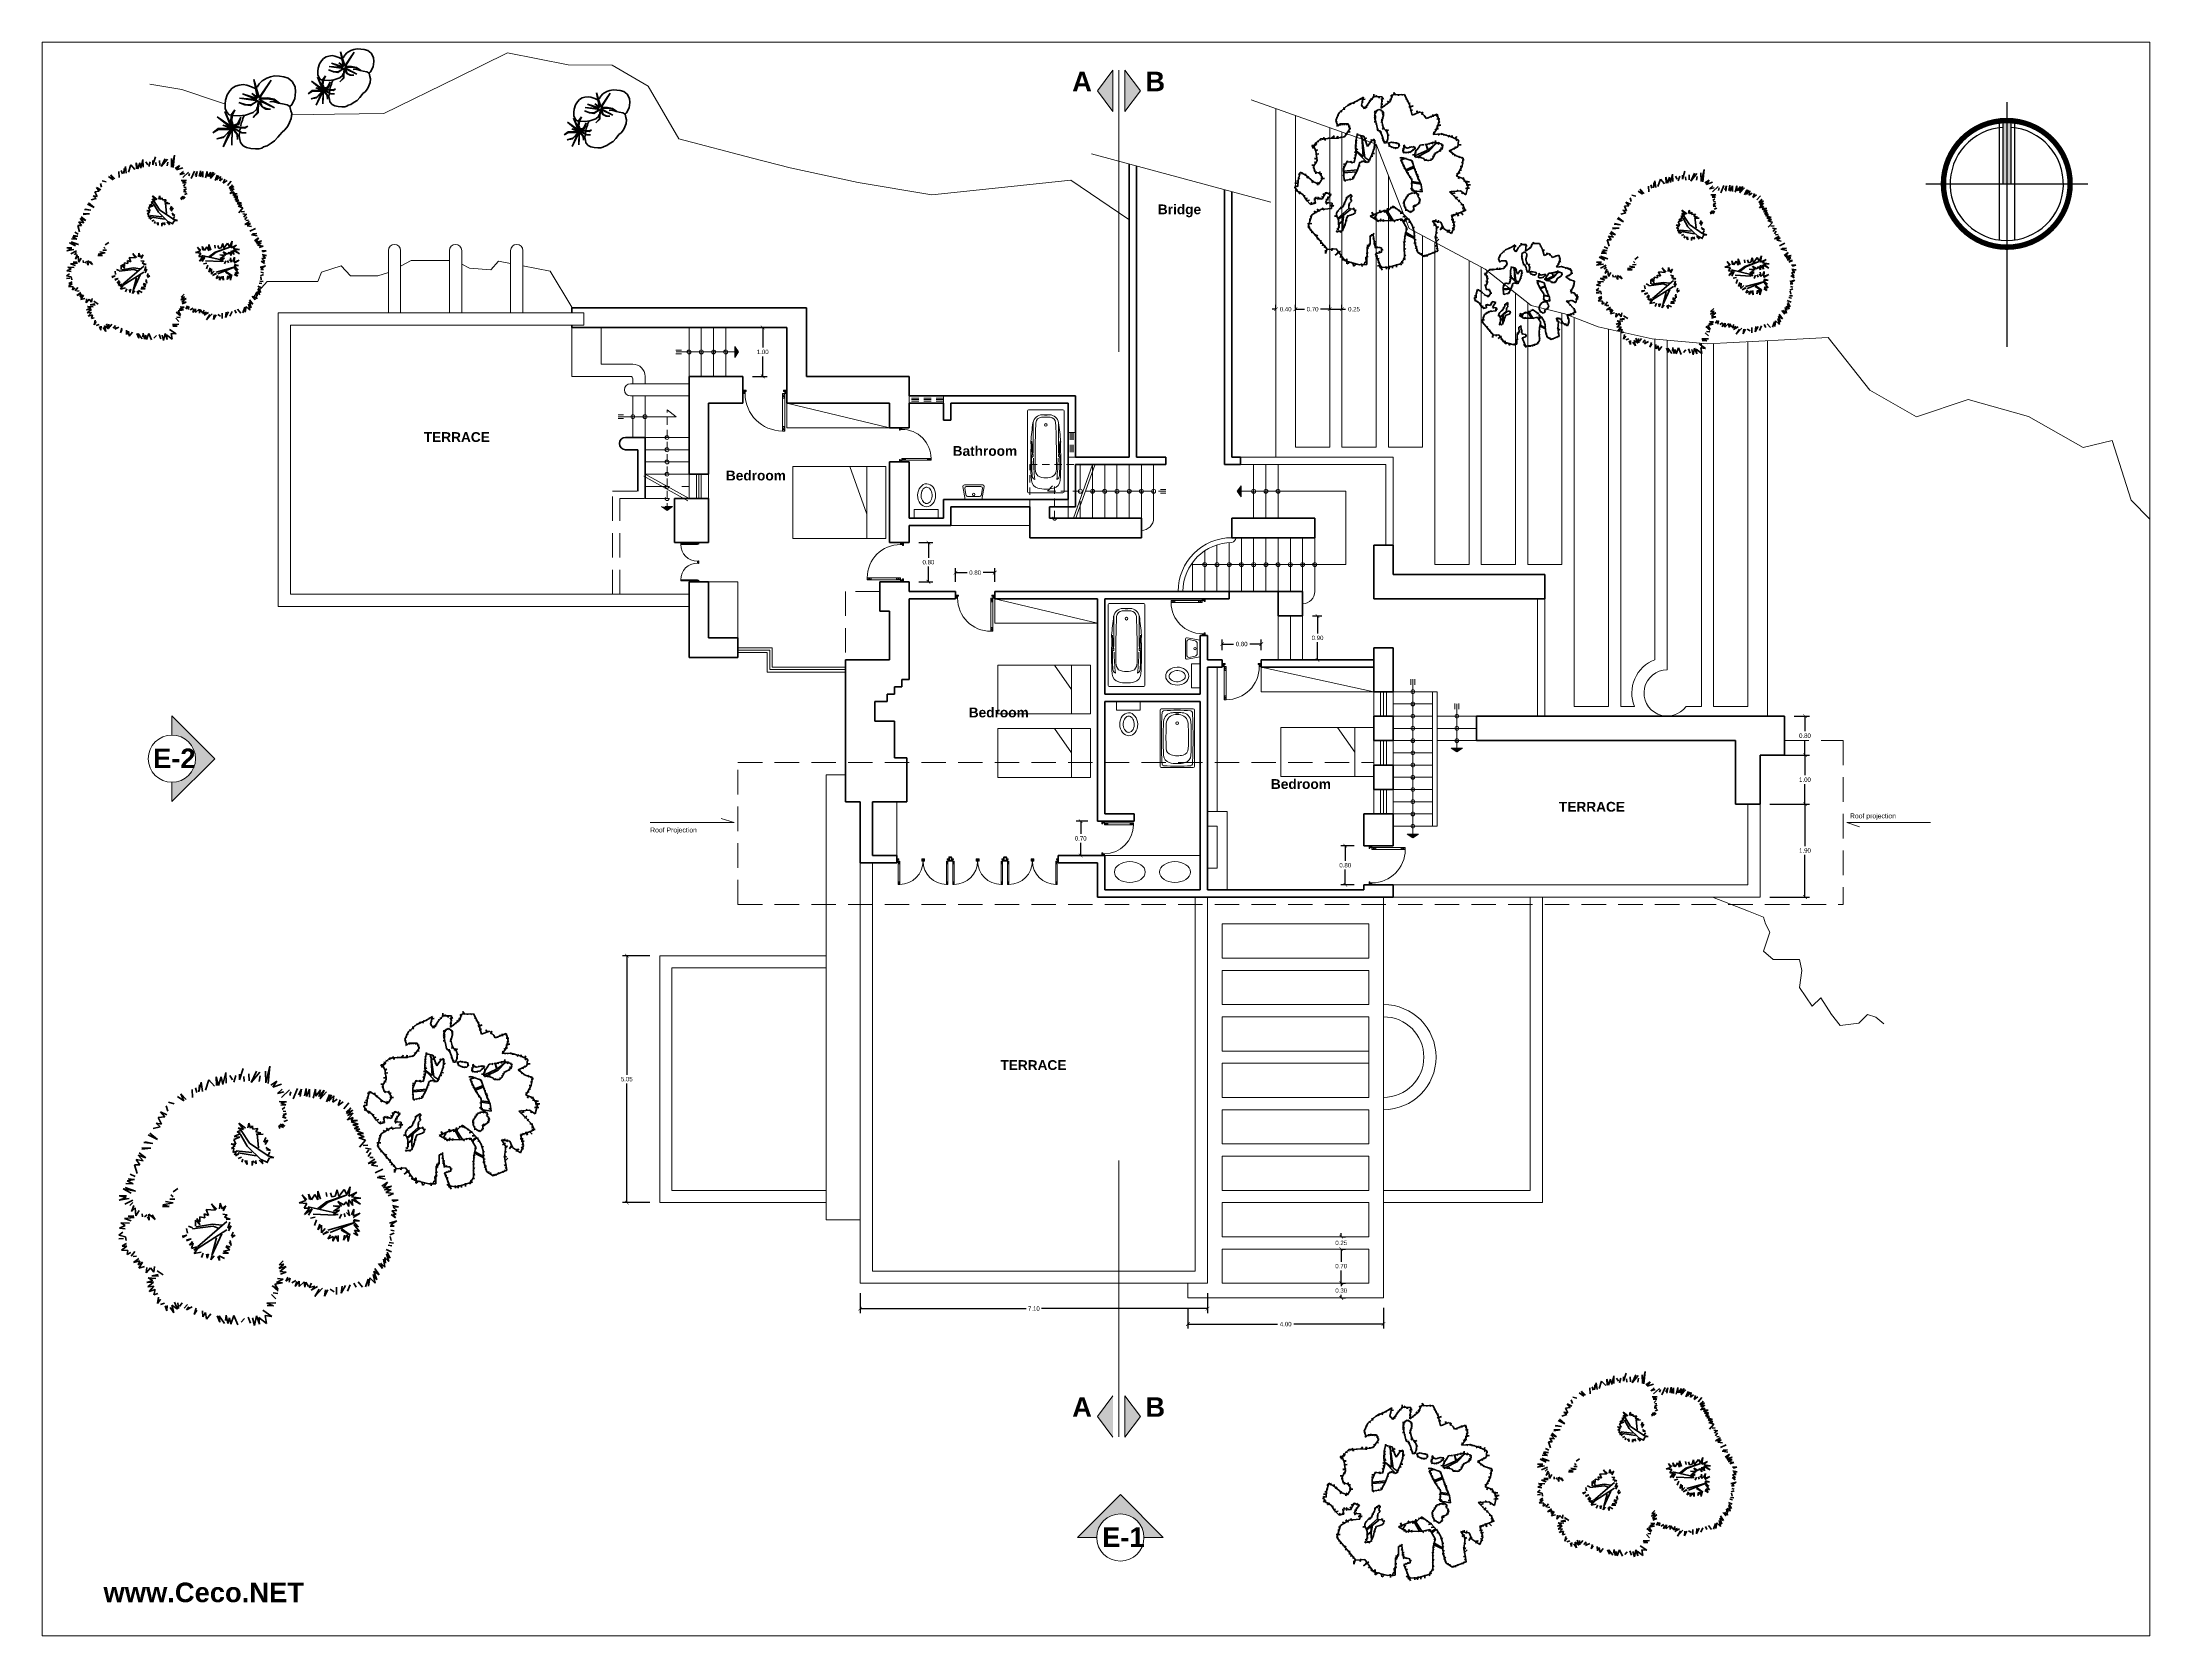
# Model space of a CAD drawing. Header units: metres. Extents: x 0 to 43.1, y 0 to 32.6.
import ezdxf

# ---------------------------------------------------------------- set-up
doc = ezdxf.new("R2010")
doc.units = ezdxf.units.M
doc.linetypes.add('DASHED', pattern=[0.75, 0.5, -0.25])
doc.layers.add('Ceco.NET 2 North Arrow', color=7, linetype='Continuous')
for name, color, linetype, lineweight in [('Ceco.NET 54', 254, 'Continuous', 9), ('doorswindows', 41, 'Continuous', 20), ('equipment', 40, 'Continuous', 15), ('names', 7, 'Continuous', 60), ('nivel', 30, 'Continuous', 13), ('plants', 83, 'Continuous', 60), ('projection', 134, 'DASHED', 9), ('texture', 253, 'Continuous', 9), ('topography', 132, 'Continuous', 15), ('wall high', 5, 'Continuous', 40), ('wall low', 140, 'Continuous', 20), ('window high', 130, 'DASHED', 13)]:
    doc.layers.add(name, color=color, linetype=linetype, lineweight=lineweight)
doc.styles.add('AMBIENTE', font='ARIALBD.TTF', dxfattribs={"height": 0.2})
doc.styles.add('NPT', font='ARIAL.TTF', dxfattribs={"height": 0.15})
doc.dimstyles.new('Ceco.NET', dxfattribs={"dimscale": 0.5, "dimtxt": 0.18, "dimasz": 0.15, "dimexe": 0.18, "dimexo": 0.4, "dimgap": 0.09, "dimtad": 0, "dimtih": 1, "dimtoh": 1, "dimzin": 0, "dimdsep": 46, "dimtxsty": 'Standard', "dimblk": 'ARCHTICK', "dimcen": 0.09, "dimclrd": 256, "dimclre": 256, "dimadec": 0, "dimazin": 0, "dimtfac": 1, "dimtofl": 0, "dimtmove": 0, "dimatfit": 3, "dimfxl": 0, "dimtolj": 1, "dimtzin": 0, "dimarcsym": 0})

# ---------------------------------------------------------------- blocks, each defined once
blk = doc.blocks.new('INNODORO')
blk.add_lwpolyline([(-0.245, 0), (0.245, 0), (0.245, -0.177), (-0.245, -0.177)], close=True)
blk.add_ellipse((0.008, -0.467), major_axis=(0.003, -0.236), ratio=0.779376)
blk.add_open_spline([(0.011, -0.632), (0.034, -0.632), (0.059, -0.621), (0.103, -0.568), (0.119, -0.526), (0.124, -0.437), (0.113, -0.391), (0.073, -0.326), (0.047, -0.308), (-0.001, -0.297), (-0.024, -0.303), (-0.071, -0.341), (-0.092, -0.377), (-0.11, -0.462), (-0.105, -0.511), (-0.074, -0.587), (-0.048, -0.613), (-0.012, -0.63), (-0.001, -0.633), (0.011, -0.632)], degree=3, knots=[0, 0, 0, 0, 0.740173, 0.740173, 1.480346, 1.480346, 2.220519, 2.220519, 2.960693, 2.960693, 3.700866, 3.700866, 4.441039, 4.441039, 5.181212, 5.181212, 5.921385, 5.921385, 6.283185, 6.283185, 6.283185, 6.283185])
blk = doc.blocks.new('LAVATORIO')
for p, q in [((-0.17, 0), (-0.219, -0.265)), ((-0.17, 0), (0.17, 0)), ((0.17, 0), (0.219, -0.265)), ((0.189, -0.3), (-0.189, -0.3)), ((-0.159, -0.103), (-0.182, -0.231)), ((0.15, -0.27), (-0.15, -0.27)), ((-0.107, -0.06), (0.107, -0.06)), ((0.159, -0.103), (0.182, -0.231))]:
    blk.add_line(p, q)
blk.add_circle((0, -0.104), 0.0244)
for centre, radius, start, end in [((-0.189, -0.27), 0.03, 169.6866, 270), ((-0.138, -0.228), 0.0438, 184.0339, 254.7725), ((-0.105, -0.115), 0.0551, 87.8847, 167.6385), ((0.105, -0.115), 0.0551, 12.3615, 92.1153), ((0.138, -0.228), 0.0438, 285.2275, 355.9661), ((0.189, -0.27), 0.03, 270, 10.3134)]:
    blk.add_arc(centre, radius, start, end)
blk = doc.blocks.new('PUERTA')
at = {"layer": 'texture', "ltscale": 0.3}
h = blk.add_hatch(dxfattribs=at)
h.set_pattern_fill('ANSI31', color=256, scale=0.1, style=0)
h.set_pattern_definition([(315, (-170.025657, 504.958743), (-0.00883883476, -0.00883883476), [])])
h.paths.add_polyline_path([(0, 0), (0.05, 0), (0.075, 0), (0.075, 0.025), (0.05, 0.025), (0.05, 0.075), (0, 0.075)])
h.paths.add_polyline_path([(0.925, 0), (1, 0), (1, 0.075), (0.95, 0.075), (0.95, 0.025), (0.925, 0.025)])
for p, q in [((0.05, 0.075), (0.05, 0.925)), ((0.1, 0.925), (0.05, 0.925)), ((0.1, 0.825), (0.05, 0.825)), ((0.1, 0.075), (0.1, 0.925)), ((0, 0.075), (0.05, 0.075)), ((0, 0), (0.05, 0)), ((0.1, 0.175), (0.05, 0.175)), ((0.1, 0.075), (0.05, 0.075)), ((1, 0.075), (0.95, 0.075))]:
    blk.add_line(p, q)
at = {"ltscale": 0.3}
for p, q in [((0, 0.075), (0, 0)), ((0.05, 0.025), (0.05, 0.125)), ((0.075, 0.025), (0.05, 0.025)), ((0.075, 0), (0.05, 0)), ((0.075, 0.025), (0.075, 0)), ((0.95, 0.025), (0.925, 0.025)), ((0.925, 0.025), (0.925, 0)), ((0.95, 0.075), (0.95, 0.025)), ((1, 0.075), (1, 0)), ((0.925, 0), (1, 0))]:
    blk.add_line(p, q, dxfattribs=at)
at = {"layer": 'texture', "ltscale": 0.3}
for p, q in [((0.1, 0.825), (0.05, 0.925)), ((0.05, 0.825), (0.1, 0.925)), ((0.05, 0.075), (0.1, 0.175)), ((0.1, 0.075), (0.05, 0.175))]:
    blk.add_line(p, q, dxfattribs=at)
at = {"layer": 'texture'}
blk.add_arc((0.1, 0.075), 0.85, 0, 90, dxfattribs=at)
blk = doc.blocks.new('CAMA')
at = {"ltscale": 0.3}
for p, q in [((-1.9, 0.5), (0, 0.5)), ((-1.9, -0.5), (-1.9, 0.5)), ((-0.388, 0), (-0.738, 0.5)), ((-0.388, 0.5), (-0.388, -0.5)), ((0, 0.5), (0, -0.5)), ((0, -0.5), (-1.9, -0.5))]:
    blk.add_line(p, q, dxfattribs=at)
blk = doc.blocks.new('BC-P1')
for p, q in [((-0.352, 0), (0.352, 0)), ((-0.375, -1.677), (-0.375, -0.023)), ((-0.26, -0.25), (-0.26, -0.75)), ((0.26, -0.25), (0.26, -0.75)), ((0.375, -0.023), (0.375, -1.677)), ((-0.299, -0.746), (-0.304, -0.662)), ((-0.295, -0.715), (-0.289, -0.645)), ((-0.295, -0.715), (-0.29, -0.721)), ((-0.289, -0.645), (-0.288, -0.646)), ((-0.289, -0.722), (-0.278, -0.916)), ((-0.26, -0.947), (-0.285, -0.658)), ((0.26, -0.947), (0.285, -0.658)), ((0.289, -0.722), (0.278, -0.916)), ((0.289, -0.645), (0.288, -0.646)), ((0.295, -0.715), (0.289, -0.645)), ((0.295, -0.715), (0.29, -0.721)), ((0.299, -0.746), (0.304, -0.662)), ((-0.295, -0.935), (-0.28, -0.92)), ((-0.295, -0.985), (-0.295, -0.935)), ((-0.295, -0.985), (-0.261, -0.951)), ((0.295, -0.985), (0.261, -0.951)), ((0.295, -0.935), (0.28, -0.92)), ((0.295, -0.985), (0.295, -0.935)), ((0.352, -1.7), (-0.352, -1.7)), ((0.352, -1.7), (-0.352, -1.7))]:
    blk.add_line(p, q)
blk.add_lwpolyline([(-0.026, -0.108, 0.338364), (-0.025, -0.109, 0.038384), (-0.018, -0.11, 0.0164), (-0.01, -0.111, 0.011665), (0.002, -0.111, 0.011665), (0.013, -0.111, 0.0164), (0.021, -0.11, 0.038384), (0.029, -0.109, 0.338364), (0.029, -0.108, 0.338364), (0.029, -0.107, 0.038384), (0.021, -0.106, 0.0164), (0.013, -0.105, 0.011665), (0.002, -0.105, 0.011665), (-0.01, -0.105, 0.0164), (-0.018, -0.106, 0.038384), (-0.025, -0.107, 0.338364)], format="xyb", close=True)
blk.add_circle((0, -0.31), 0.0275)
for centre, radius, start, end in [((-0.352, -0.023), 0.023, 90, 180), ((5.114, -1.035), 5.432, 171.8302, 175.8955), ((-0.067, -0.301), 0.2, 92.1239, 168.9839), ((12.747, -0.899), 12.964, 177.194, 179.3412), ((-0.082, -0.272), 0.12, 92.5539, 176.467), ((0, -2.1), 1.95, 90, 92.5539), ((0, -2.1), 2, 90, 92.1239), ((0, -2.1), 2, 87.8761, 90), ((0, -2.1), 1.95, 87.4461, 90), ((0.067, -0.301), 0.2, 11.0161, 87.8761), ((0.082, -0.272), 0.12, 3.533, 87.4461), ((-12.747, -0.899), 12.964, 0.6588, 2.806), ((-5.114, -1.035), 5.432, 4.1045, 8.1698), ((0.352, -0.023), 0.023, 0, 90), ((5.133, -1.045), 5.44, 176.975, 184.2237), ((-0.205, -0.656), 0.1, 174.4587, 183.7832), ((-0.389, -0.752), 0.09, 356.4609, 3.7832), ((-0.291, -0.722), 0.002, 5, 45.7989), ((-0.289, -0.648), 0.002, 12.2804, 69.2529), ((-0.384, -0.669), 0.1, 4.1251, 12.2804), ((4.742, -0.754), 5.002, 179.9558, 181.4637), ((10.545, -1.008), 10.764, 178.6259, 181.1066), ((-10.545, -1.008), 10.764, 358.8934, 1.3741), ((-4.742, -0.754), 5.002, 358.5363, 0.0442), ((0.384, -0.669), 0.1, 167.7196, 175.8749), ((0.289, -0.648), 0.002, 110.7471, 167.7196), ((0.291, -0.722), 0.002, 134.2011, 175), ((-5.133, -1.045), 5.44, 355.7763, 3.025), ((0.389, -0.752), 0.09, 176.2168, 183.5391), ((0.205, -0.656), 0.1, 356.2168, 5.5413), ((8.499, -0.941), 8.788, 180.2506, 182.634), ((-0.284, -0.916), 0.006, 315, 3.2505), ((-0.266, -0.947), 0.006, 315, 5), ((8.149, -0.683), 8.409, 182.1075, 185.0789), ((-0.02, -1.216), 0.197, 179.9258, 224.322), ((0.02, -1.216), 0.197, 315.678, 0.0742), ((-8.149, -0.683), 8.409, 354.9211, 357.8925), ((0.266, -0.947), 0.006, 175, 225), ((0.284, -0.916), 0.006, 176.7495, 225), ((-8.499, -0.941), 8.788, 357.366, 359.7494), ((-0.352, -1.677), 0.023, 180, 270), ((-0.112, -1.43), 0.18, 184.9418, 254.479), ((-0.18, -1.339), 0.1, 182.9172, 241.9463), ((0, -1.025), 0.366, 243.8791, 270), ((0, -1.025), 0.6, 254.479, 270), ((0, -1.025), 0.366, 270, 296.1209), ((0, -1.025), 0.6, 270, 285.521), ((0.112, -1.43), 0.18, 285.521, 355.0582), ((0.18, -1.339), 0.1, 298.0537, 357.0828), ((0.352, -1.677), 0.023, 270, 0)]:
    blk.add_arc(centre, radius, start, end)
blk = doc.blocks.new('BC-C5')
for p, q in [((0.327, 0), (-0.327, 0)), ((-0.35, -1.177), (-0.35, -0.023)), ((0.35, -0.023), (0.35, -1.177)), ((0.327, -1.2), (-0.327, -1.2))]:
    blk.add_line(p, q)
blk.add_lwpolyline([(-0.028, -0.083, 0.338364), (-0.027, -0.084, 0.038384), (-0.019, -0.085, 0.0164), (-0.011, -0.086, 0.011665), (0, -0.086, 0.011665), (0.011, -0.086, 0.0164), (0.019, -0.085, 0.038384), (0.027, -0.084, 0.338364), (0.027, -0.083, 0.338364), (0.027, -0.082, 0.038384), (0.019, -0.081, 0.0164), (0.011, -0.08, 0.011665), (0, -0.08, 0.011665), (-0.011, -0.08, 0.0164), (-0.019, -0.081, 0.038384), (-0.027, -0.082, 0.338364)], format="xyb", close=True)
blk.add_circle((0, -0.29), 0.0275)
for centre, radius, start, end in [((-0.327, -0.023), 0.023, 90, 180), ((0.327, -0.023), 0.023, 0, 90), ((9.426, -0.6), 9.75, 176.8949, 180), ((-0.275, -0.074), 0.035, 95.3166, 176.8949), ((6.712, -0.6), 7, 177.1989, 182.8797), ((-0.089, -0.267), 0.19, 92.83, 177.1989), ((0, -3.026), 3, 90, 95.3166), ((6.712, -0.6), 6.942, 177.5155, 181.7465), ((-0.033, -0.307), 0.19, 91.0745, 177.5155), ((0, -2.075), 2, 90, 92.83), ((0, -2.075), 1.958, 90, 91.0745), ((0, -3.026), 3, 84.6834, 90), ((0, -2.075), 2, 87.17, 90), ((0, -2.075), 1.958, 88.9255, 90), ((0.033, -0.307), 0.19, 2.4845, 88.9255), ((0.089, -0.267), 0.19, 2.8011, 87.17), ((-6.712, -0.6), 6.942, 358.2535, 2.4845), ((0.275, -0.074), 0.035, 3.1051, 84.6834), ((-6.712, -0.6), 7, 357.1203, 2.8011), ((-9.426, -0.6), 9.75, 0, 3.1051), ((9.426, -0.6), 9.75, 180, 183.1051), ((-0.086, -0.807), 0.14, 181.7465, 253.2737), ((0.086, -0.807), 0.14, 283.4326, 358.2535), ((-9.426, -0.6), 9.75, 356.8949, 0), ((-0.327, -1.177), 0.023, 180, 270), ((-0.275, -1.126), 0.035, 183.1051, 264.6834), ((-0.119, -0.944), 0.16, 182.8797, 254.3273), ((0, 1.826), 3, 264.6834, 270), ((0, -0.52), 0.6, 254.3273, 270), ((0, -0.52), 0.44, 253.2737, 270), ((0, -0.52), 0.44, 270, 285.6727), ((0, -0.52), 0.6, 270, 285.6727), ((0, 1.826), 3, 270, 275.3166), ((0.119, -0.944), 0.16, 285.6727, 357.1203), ((0.275, -1.126), 0.035, 275.3166, 356.8949), ((0.327, -1.177), 0.023, 270, 0)]:
    blk.add_arc(centre, radius, start, end)
blk = doc.blocks.new('start')
at = {"ltscale": 0.3}
for p, q in [((-0.038, -0.001), (-0.038, 0.111)), ((0.038, -0.001), (0.038, 0.111))]:
    blk.add_line(p, q, dxfattribs=at)
blk = doc.blocks.new('arrow')
at = {"ltscale": 0.3}
blk.add_hatch(color=256, dxfattribs=at).paths.add_polyline_path([(-0.078, -0.113), (0, 0), (-0.078, 0.113)])
for p, q in [((0, 0), (-0.078, 0.113)), ((-0.078, 0.113), (-0.078, -0.113)), ((0, 0), (-0.078, -0.113))]:
    blk.add_line(p, q, dxfattribs=at)
blk = doc.blocks.new('_ArchTick')
at = {"color": 0, "const_width": 0.15}
blk.add_lwpolyline([(-0.5, -0.5), (0.5, 0.5)], dxfattribs=at)
blk = doc.blocks.new('*D14')
at = {"layer": 'Defpoints', "color": 0}
for p in [(12.629, 13.913), (11.955, 8.863), (12.629, 8.863)]:
    blk.add_point(p, dxfattribs=at)
at = {"layer": 'texture', "lineweight": -2}
for p, q in [((12.429, 13.913), (11.865, 13.913)), ((11.955, 13.913), (11.955, 11.478)), ((11.955, 8.863), (11.955, 11.298)), ((12.429, 8.863), (11.865, 8.863))]:
    blk.add_line(p, q, dxfattribs=at)
at = {"layer": 'texture', "lineweight": -2, "xscale": 0.075, "yscale": 0.075, "zscale": 0.075}
for p, rotation in [((11.955, 13.913), 90), ((11.955, 8.863), 270)]:
    blk.add_blockref('_ArchTick', p, dxfattribs=dict(at, rotation=rotation))
at = {"layer": 'texture', "color": 0, "insert": (11.955, 11.388), "char_height": 0.09, "attachment_point": 5}
blk.add_mtext('\\A1;5.05', dxfattribs=at)
blk = doc.blocks.new('*D15')
at = {"layer": 'Defpoints', "color": 0}
for p in [(16.729, 7.213), (23.829, 7.213), (23.829, 6.693)]:
    blk.add_point(p, dxfattribs=at)
at = {"layer": 'texture', "lineweight": -2}
for p, q in [((16.729, 7.013), (16.729, 6.603)), ((23.829, 7.013), (23.829, 6.603)), ((16.729, 6.693), (20.121, 6.693)), ((23.829, 6.693), (20.436, 6.693))]:
    blk.add_line(p, q, dxfattribs=at)
at = {"layer": 'texture', "lineweight": -2, "xscale": 0.075, "yscale": 0.075, "zscale": 0.075, "rotation": 180}
blk.add_blockref('_ArchTick', (16.729, 6.693), dxfattribs=at)
at = {"layer": 'texture', "lineweight": -2, "xscale": 0.075, "yscale": 0.075, "zscale": 0.075}
blk.add_blockref('_ArchTick', (23.829, 6.693), dxfattribs=at)
at = {"layer": 'texture', "color": 0, "insert": (20.279, 6.693), "char_height": 0.09, "attachment_point": 5}
blk.add_mtext('\\A1;7.10', dxfattribs=at)
blk = doc.blocks.new('*D16')
at = {"layer": 'Defpoints', "color": 0}
for p in [(26.368, 8.163), (26.368, 7.913), (26.564, 7.913)]:
    blk.add_point(p, dxfattribs=at)
at = {"layer": 'texture', "lineweight": -2}
for p, q in [((26.564, 8.163), (26.564, 8.238)), ((26.564, 7.913), (26.564, 7.838)), ((26.568, 8.163), (26.654, 8.163)), ((26.568, 7.913), (26.654, 7.913))]:
    blk.add_line(p, q, dxfattribs=at)
at = {"layer": 'texture', "lineweight": -2, "xscale": 0.075, "yscale": 0.075, "zscale": 0.075}
for p, rotation in [((26.564, 8.163), 270), ((26.564, 7.913), 90)]:
    blk.add_blockref('_ArchTick', p, dxfattribs=dict(at, rotation=rotation))
at = {"layer": 'texture', "color": 0, "insert": (26.564, 8.038), "char_height": 0.09, "attachment_point": 5}
blk.add_mtext('\\A1;0.25', dxfattribs=at)
blk = doc.blocks.new('*D17')
at = {"layer": 'Defpoints', "color": 0}
for p in [(26.368, 7.913), (26.368, 7.213), (26.564, 7.213)]:
    blk.add_point(p, dxfattribs=at)
at = {"layer": 'texture', "lineweight": -2}
for p, q in [((26.564, 7.913), (26.564, 7.653)), ((26.568, 7.913), (26.654, 7.913)), ((26.564, 7.213), (26.564, 7.473)), ((26.568, 7.213), (26.654, 7.213))]:
    blk.add_line(p, q, dxfattribs=at)
at = {"layer": 'texture', "lineweight": -2, "xscale": 0.075, "yscale": 0.075, "zscale": 0.075}
for p, rotation in [((26.564, 7.913), 90), ((26.564, 7.213), 270)]:
    blk.add_blockref('_ArchTick', p, dxfattribs=dict(at, rotation=rotation))
at = {"layer": 'texture', "color": 0, "insert": (26.564, 7.563), "char_height": 0.09, "attachment_point": 5}
blk.add_mtext('\\A1;0.70', dxfattribs=at)
blk = doc.blocks.new('*D18')
at = {"layer": 'Defpoints', "color": 0}
for p in [(26.368, 7.213), (26.368, 6.913), (26.564, 6.913)]:
    blk.add_point(p, dxfattribs=at)
at = {"layer": 'texture', "lineweight": -2}
for p, q in [((26.564, 7.213), (26.564, 7.153)), ((26.564, 6.913), (26.564, 6.973)), ((26.568, 7.213), (26.654, 7.213)), ((26.568, 6.913), (26.654, 6.913))]:
    blk.add_line(p, q, dxfattribs=at)
at = {"layer": 'texture', "lineweight": -2, "xscale": 0.075, "yscale": 0.075, "zscale": 0.075}
for p, rotation in [((26.564, 7.213), 90), ((26.564, 6.913), 270)]:
    blk.add_blockref('_ArchTick', p, dxfattribs=dict(at, rotation=rotation))
at = {"layer": 'texture', "color": 0, "insert": (26.564, 7.063), "char_height": 0.09, "attachment_point": 5}
blk.add_mtext('\\A1;0.30', dxfattribs=at)
blk = doc.blocks.new('*D19')
at = {"layer": 'Defpoints', "color": 0}
for p in [(23.429, 6.913), (27.429, 6.913), (27.429, 6.377)]:
    blk.add_point(p, dxfattribs=at)
at = {"layer": 'texture', "lineweight": -2}
for p, q in [((23.429, 6.713), (23.429, 6.287)), ((27.429, 6.713), (27.429, 6.287)), ((23.429, 6.377), (25.264, 6.377)), ((27.429, 6.377), (25.594, 6.377))]:
    blk.add_line(p, q, dxfattribs=at)
at = {"layer": 'texture', "lineweight": -2, "xscale": 0.075, "yscale": 0.075, "zscale": 0.075, "rotation": 180}
blk.add_blockref('_ArchTick', (23.429, 6.377), dxfattribs=at)
at = {"layer": 'texture', "lineweight": -2, "xscale": 0.075, "yscale": 0.075, "zscale": 0.075}
blk.add_blockref('_ArchTick', (27.429, 6.377), dxfattribs=at)
at = {"layer": 'texture', "color": 0, "insert": (25.429, 6.377), "char_height": 0.09, "attachment_point": 5}
blk.add_mtext('\\A1;4.00', dxfattribs=at)
blk = doc.blocks.new('*D20')
at = {"layer": 'Defpoints', "color": 0}
for p in [(35.629, 18.813), (35.629, 18.013), (36.048, 18.013)]:
    blk.add_point(p, dxfattribs=at)
at = {"layer": 'texture', "lineweight": -2}
for p, q in [((35.829, 18.813), (36.138, 18.813)), ((36.048, 18.813), (36.048, 18.503)), ((36.048, 18.013), (36.048, 18.323)), ((35.829, 18.013), (36.138, 18.013))]:
    blk.add_line(p, q, dxfattribs=at)
at = {"layer": 'texture', "lineweight": -2, "xscale": 0.075, "yscale": 0.075, "zscale": 0.075}
for p, rotation in [((36.048, 18.813), 90), ((36.048, 18.013), 270)]:
    blk.add_blockref('_ArchTick', p, dxfattribs=dict(at, rotation=rotation))
at = {"layer": 'texture', "color": 0, "insert": (36.048, 18.413), "char_height": 0.09, "attachment_point": 5}
blk.add_mtext('\\A1;0.80', dxfattribs=at)
blk = doc.blocks.new('*D21')
at = {"layer": 'Defpoints', "color": 0}
for p in [(35.129, 18.013), (35.129, 17.013), (36.048, 17.013)]:
    blk.add_point(p, dxfattribs=at)
at = {"layer": 'texture', "lineweight": -2}
for p, q in [((35.329, 18.013), (36.138, 18.013)), ((36.048, 18.013), (36.048, 17.603)), ((36.048, 17.013), (36.048, 17.423)), ((35.329, 17.013), (36.138, 17.013))]:
    blk.add_line(p, q, dxfattribs=at)
at = {"layer": 'texture', "lineweight": -2, "xscale": 0.075, "yscale": 0.075, "zscale": 0.075}
for p, rotation in [((36.048, 18.013), 90), ((36.048, 17.013), 270)]:
    blk.add_blockref('_ArchTick', p, dxfattribs=dict(at, rotation=rotation))
at = {"layer": 'texture', "color": 0, "insert": (36.048, 17.513), "char_height": 0.09, "attachment_point": 5}
blk.add_mtext('\\A1;1.00', dxfattribs=at)
blk = doc.blocks.new('*D22')
at = {"layer": 'Defpoints', "color": 0}
for p in [(35.129, 17.013), (36.048, 17.013), (35.129, 15.113)]:
    blk.add_point(p, dxfattribs=at)
at = {"layer": 'texture', "lineweight": -2}
for p, q in [((35.329, 17.013), (36.138, 17.013)), ((36.048, 17.013), (36.048, 16.153)), ((36.048, 15.113), (36.048, 15.973)), ((35.329, 15.113), (36.138, 15.113))]:
    blk.add_line(p, q, dxfattribs=at)
at = {"layer": 'texture', "lineweight": -2, "xscale": 0.075, "yscale": 0.075, "zscale": 0.075}
for p, rotation in [((36.048, 17.013), 90), ((36.048, 15.113), 270)]:
    blk.add_blockref('_ArchTick', p, dxfattribs=dict(at, rotation=rotation))
at = {"layer": 'texture', "color": 0, "insert": (36.048, 16.063), "char_height": 0.09, "attachment_point": 5}
blk.add_mtext('\\A1;1.90', dxfattribs=at)
blk = doc.blocks.new('*D23')
at = {"layer": 'Defpoints', "color": 0}
for p in [(25.229, 26.954), (25.629, 27.137), (25.629, 26.954)]:
    blk.add_point(p, dxfattribs=at)
at = {"layer": 'texture', "lineweight": -2}
for p, q in [((25.229, 27.154), (25.229, 27.227)), ((25.629, 27.154), (25.629, 27.227)), ((25.229, 27.137), (25.154, 27.137)), ((25.629, 27.137), (25.704, 27.137))]:
    blk.add_line(p, q, dxfattribs=at)
at = {"layer": 'texture', "lineweight": -2, "xscale": 0.075, "yscale": 0.075, "zscale": 0.075}
blk.add_blockref('_ArchTick', (25.229, 27.137), dxfattribs=at)
at = {"layer": 'texture', "lineweight": -2, "xscale": 0.075, "yscale": 0.075, "zscale": 0.075, "rotation": 180}
blk.add_blockref('_ArchTick', (25.629, 27.137), dxfattribs=at)
at = {"layer": 'texture', "color": 0, "insert": (25.429, 27.137), "char_height": 0.09, "attachment_point": 5}
blk.add_mtext('\\A1;0.40', dxfattribs=at)
blk = doc.blocks.new('*D24')
at = {"layer": 'Defpoints', "color": 0}
for p in [(25.629, 26.954), (26.329, 27.137), (26.329, 26.954)]:
    blk.add_point(p, dxfattribs=at)
at = {"layer": 'texture', "lineweight": -2}
for p, q in [((25.629, 27.154), (25.629, 27.227)), ((26.329, 27.154), (26.329, 27.227)), ((25.629, 27.137), (25.814, 27.137)), ((26.329, 27.137), (26.144, 27.137))]:
    blk.add_line(p, q, dxfattribs=at)
at = {"layer": 'texture', "lineweight": -2, "xscale": 0.075, "yscale": 0.075, "zscale": 0.075, "rotation": 180}
blk.add_blockref('_ArchTick', (25.629, 27.137), dxfattribs=at)
at = {"layer": 'texture', "lineweight": -2, "xscale": 0.075, "yscale": 0.075, "zscale": 0.075}
blk.add_blockref('_ArchTick', (26.329, 27.137), dxfattribs=at)
at = {"layer": 'texture', "color": 0, "insert": (25.979, 27.137), "char_height": 0.09, "attachment_point": 5}
blk.add_mtext('\\A1;0.70', dxfattribs=at)
blk = doc.blocks.new('*D25')
at = {"layer": 'Defpoints', "color": 0}
for p in [(26.329, 26.954), (26.579, 27.137), (26.579, 26.954)]:
    blk.add_point(p, dxfattribs=at)
at = {"layer": 'texture', "lineweight": -2}
for p, q in [((26.329, 27.154), (26.329, 27.227)), ((26.579, 27.154), (26.579, 27.227)), ((26.329, 27.137), (26.579, 27.137)), ((26.579, 27.137), (26.654, 27.137))]:
    blk.add_line(p, q, dxfattribs=at)
at = {"layer": 'texture', "lineweight": -2, "xscale": 0.075, "yscale": 0.075, "zscale": 0.075, "rotation": 180}
blk.add_blockref('_ArchTick', (26.329, 27.137), dxfattribs=at)
at = {"layer": 'texture', "lineweight": -2, "xscale": 0.075, "yscale": 0.075, "zscale": 0.075}
blk.add_blockref('_ArchTick', (26.579, 27.137), dxfattribs=at)
at = {"layer": 'texture', "color": 0, "insert": (26.826, 27.137), "char_height": 0.09, "attachment_point": 5}
blk.add_mtext('\\A1;0.25', dxfattribs=at)
blk = doc.blocks.new('*D26')
at = {"layer": 'Defpoints', "color": 0}
for p in [(27.029, 16.163), (26.647, 15.363), (27.029, 15.363)]:
    blk.add_point(p, dxfattribs=at)
at = {"layer": 'texture', "lineweight": -2}
for p, q in [((26.829, 16.163), (26.557, 16.163)), ((26.647, 16.163), (26.647, 15.853)), ((26.647, 15.363), (26.647, 15.673)), ((26.829, 15.363), (26.557, 15.363))]:
    blk.add_line(p, q, dxfattribs=at)
at = {"layer": 'texture', "lineweight": -2, "xscale": 0.075, "yscale": 0.075, "zscale": 0.075}
for p, rotation in [((26.647, 16.163), 90), ((26.647, 15.363), 270)]:
    blk.add_blockref('_ArchTick', p, dxfattribs=dict(at, rotation=rotation))
at = {"layer": 'texture', "color": 0, "insert": (26.647, 15.763), "char_height": 0.09, "attachment_point": 5}
blk.add_mtext('\\A1;0.80', dxfattribs=at)
blk = doc.blocks.new('*D27')
at = {"layer": 'Defpoints', "color": 0}
for p in [(24.129, 20.288), (24.129, 19.963), (24.929, 19.963)]:
    blk.add_point(p, dxfattribs=at)
at = {"layer": 'texture', "lineweight": -2}
for p, q in [((24.129, 20.163), (24.129, 20.378)), ((24.129, 20.288), (24.364, 20.288)), ((24.929, 20.288), (24.694, 20.288)), ((24.929, 20.163), (24.929, 20.378))]:
    blk.add_line(p, q, dxfattribs=at)
at = {"layer": 'texture', "lineweight": -2, "xscale": 0.075, "yscale": 0.075, "zscale": 0.075}
for p, rotation in [((24.129, 20.288), 179.9999999999959), ((24.929, 20.288), 359.999999999996)]:
    blk.add_blockref('_ArchTick', p, dxfattribs=dict(at, rotation=rotation))
at = {"layer": 'texture', "color": 0, "insert": (24.529, 20.288), "char_height": 0.09, "attachment_point": 5}
blk.add_mtext('\\A1;0.80', dxfattribs=at)
blk = doc.blocks.new('*D28')
at = {"layer": 'Defpoints', "color": 0}
for p in [(25.774, 20.863), (25.774, 19.963), (26.08, 19.963)]:
    blk.add_point(p, dxfattribs=at)
at = {"layer": 'texture', "lineweight": -2}
for p, q in [((25.974, 20.863), (26.17, 20.863)), ((26.08, 20.863), (26.08, 20.503)), ((26.08, 19.963), (26.08, 20.323)), ((25.974, 19.963), (26.17, 19.963))]:
    blk.add_line(p, q, dxfattribs=at)
at = {"layer": 'texture', "lineweight": -2, "xscale": 0.075, "yscale": 0.075, "zscale": 0.075}
for p, rotation in [((26.08, 20.863), 90), ((26.08, 19.963), 270)]:
    blk.add_blockref('_ArchTick', p, dxfattribs=dict(at, rotation=rotation))
at = {"layer": 'texture', "color": 0, "insert": (26.08, 20.413), "char_height": 0.09, "attachment_point": 5}
blk.add_mtext('\\A1;0.90', dxfattribs=at)
blk = doc.blocks.new('*D29')
at = {"layer": 'Defpoints', "color": 0}
for p in [(19.479, 21.749), (18.679, 21.363), (19.479, 21.363)]:
    blk.add_point(p, dxfattribs=at)
at = {"layer": 'texture', "lineweight": -2}
for p, q in [((18.679, 21.563), (18.679, 21.839)), ((18.679, 21.749), (18.914, 21.749)), ((19.479, 21.749), (19.244, 21.749)), ((19.479, 21.563), (19.479, 21.839))]:
    blk.add_line(p, q, dxfattribs=at)
at = {"layer": 'texture', "lineweight": -2, "xscale": 0.075, "yscale": 0.075, "zscale": 0.075, "rotation": 180}
blk.add_blockref('_ArchTick', (18.679, 21.749), dxfattribs=at)
at = {"layer": 'texture', "lineweight": -2, "xscale": 0.075, "yscale": 0.075, "zscale": 0.075}
blk.add_blockref('_ArchTick', (19.479, 21.749), dxfattribs=at)
at = {"layer": 'texture', "color": 0, "insert": (19.079, 21.749), "char_height": 0.09, "attachment_point": 5}
blk.add_mtext('\\A1;0.80', dxfattribs=at)
blk = doc.blocks.new('*D30')
at = {"layer": 'Defpoints', "color": 0}
for p in [(17.729, 22.363), (17.729, 21.563), (18.123, 21.563)]:
    blk.add_point(p, dxfattribs=at)
at = {"layer": 'texture', "lineweight": -2}
for p, q in [((17.929, 22.363), (18.213, 22.363)), ((18.123, 22.363), (18.123, 22.053)), ((17.929, 21.563), (18.213, 21.563)), ((18.123, 21.563), (18.123, 21.873))]:
    blk.add_line(p, q, dxfattribs=at)
at = {"layer": 'texture', "lineweight": -2, "xscale": 0.075, "yscale": 0.075, "zscale": 0.075}
for p, rotation in [((18.123, 22.363), 90), ((18.123, 21.563), 270)]:
    blk.add_blockref('_ArchTick', p, dxfattribs=dict(at, rotation=rotation))
at = {"layer": 'texture', "color": 0, "insert": (18.123, 21.963), "char_height": 0.09, "attachment_point": 5}
blk.add_mtext('\\A1;0.80', dxfattribs=at)
blk = doc.blocks.new('*D31')
at = {"layer": 'Defpoints', "color": 0}
for p in [(14.329, 26.763), (14.735, 26.763), (14.329, 25.763)]:
    blk.add_point(p, dxfattribs=at)
at = {"layer": 'texture', "lineweight": -2}
for p, q in [((14.529, 26.763), (14.825, 26.763)), ((14.735, 26.763), (14.735, 26.353)), ((14.735, 25.763), (14.735, 26.173)), ((14.529, 25.763), (14.825, 25.763))]:
    blk.add_line(p, q, dxfattribs=at)
at = {"layer": 'texture', "lineweight": -2, "xscale": 0.075, "yscale": 0.075, "zscale": 0.075}
for p, rotation in [((14.735, 26.763), 90), ((14.735, 25.763), 270)]:
    blk.add_blockref('_ArchTick', p, dxfattribs=dict(at, rotation=rotation))
at = {"layer": 'texture', "color": 0, "insert": (14.735, 26.263), "char_height": 0.09, "attachment_point": 5}
blk.add_mtext('\\A1;1.00', dxfattribs=at)
blk = doc.blocks.new('*D32')
at = {"layer": 'Defpoints', "color": 0}
for p in [(21.58, 16.663), (21.237, 15.963), (21.58, 15.963)]:
    blk.add_point(p, dxfattribs=at)
at = {"layer": 'texture', "lineweight": -2}
for p, q in [((21.38, 16.663), (21.147, 16.663)), ((21.237, 16.663), (21.237, 16.403)), ((21.38, 15.963), (21.147, 15.963)), ((21.237, 15.963), (21.237, 16.223))]:
    blk.add_line(p, q, dxfattribs=at)
at = {"layer": 'texture', "lineweight": -2, "xscale": 0.075, "yscale": 0.075, "zscale": 0.075}
for p, rotation in [((21.237, 16.663), 90), ((21.237, 15.963), 270)]:
    blk.add_blockref('_ArchTick', p, dxfattribs=dict(at, rotation=rotation))
at = {"layer": 'texture', "color": 0, "insert": (21.237, 16.313), "char_height": 0.09, "attachment_point": 5}
blk.add_mtext('\\A1;0.70', dxfattribs=at)
blk = doc.blocks.new('ARBRE10')
for p, q in [((-0.387, 1.703), (-0.347, 1.875)), ((-0.347, 1.875), (-0.342, 1.722)), ((-0.143, 1.771), (-0.092, 1.934)), ((-0.143, 1.854), (-0.143, 1.771)), ((-0.008, 1.858), (-0.004, 1.756)), ((0.028, 1.731), (0.105, 1.894)), ((0.152, 1.883), (0.028, 1.731)), ((0.235, 1.898), (0.239, 1.723)), ((0.239, 1.723), (0.297, 1.967)), ((0.297, 1.967), (0.272, 1.716)), ((-0.925, 1.48), (-1.005, 1.565)), ((-1.005, 1.565), (-0.958, 1.462)), ((-0.837, 1.629), (-0.83, 1.512)), ((-0.79, 1.651), (-0.768, 1.585)), ((-0.739, 1.592), (-0.706, 1.734)), ((-0.731, 1.694), (-0.739, 1.592)), ((-0.706, 1.734), (-0.688, 1.6)), ((-0.644, 1.618), (-0.593, 1.767)), ((-0.593, 1.767), (-0.51, 1.676)), ((-0.48, 1.688), (-0.485, 1.811)), ((-0.485, 1.811), (-0.451, 1.688)), ((-0.451, 1.688), (-0.411, 1.811)), ((-0.411, 1.811), (-0.387, 1.703)), ((-0.288, 1.831), (-0.249, 1.771)), ((-0.2, 1.831), (-0.229, 1.737)), ((-0.082, 1.816), (-0.077, 1.747)), ((0.145, 1.747), (0.159, 1.826)), ((0.312, 1.693), (0.4, 1.752)), ((0.4, 1.752), (0.341, 1.663)), ((0.341, 1.663), (0.469, 1.707)), ((0.479, 1.634), (0.41, 1.57)), ((0.41, 1.57), (0.504, 1.594)), ((0.588, 1.621), (0.468, 1.509)), ((0.607, 1.594), (0.592, 1.54)), ((0.704, 1.64), (0.639, 1.49)), ((0.72, 1.55), (0.76, 1.634)), ((0.76, 1.634), (0.74, 1.525)), ((0.804, 1.535), (0.828, 1.644)), ((0.828, 1.644), (0.833, 1.525)), ((0.833, 1.525), (0.878, 1.634)), ((0.878, 1.634), (0.878, 1.516)), ((0.931, 1.501), (0.966, 1.635)), ((0.966, 1.635), (0.97, 1.53)), ((0.97, 1.53), (1.04, 1.621)), ((1.04, 1.621), (1.015, 1.523)), ((1.015, 1.523), (1.093, 1.617)), ((1.093, 1.617), (1.033, 1.491)), ((1.033, 1.491), (1.128, 1.593)), ((1.173, 1.554), (1.128, 1.449)), ((1.128, 1.449), (1.201, 1.551)), ((1.201, 1.551), (1.163, 1.459)), ((-1.206, 1.256), (-1.299, 1.303)), ((-1.299, 1.303), (-1.239, 1.228)), ((-1.215, 1.387), (-1.192, 1.312)), ((-1.182, 1.443), (-1.098, 1.42)), ((-0.958, 1.462), (-1.052, 1.527)), ((0.437, 1.45), (0.541, 1.448)), ((0.541, 1.448), (0.462, 1.431)), ((0.462, 1.431), (0.534, 1.403)), ((0.534, 1.403), (0.462, 1.399)), ((0.479, 1.334), (0.519, 1.371)), ((0.541, 1.278), (0.487, 1.24)), ((0.487, 1.24), (0.536, 1.208)), ((0.492, 1.31), (0.534, 1.305)), ((0.492, 1.26), (0.541, 1.278)), ((1.163, 1.459), (1.236, 1.533)), ((1.236, 1.533), (1.222, 1.442)), ((1.222, 1.442), (1.282, 1.487)), ((1.328, 1.477), (1.296, 1.396)), ((1.373, 1.449), (1.296, 1.393)), ((1.454, 1.431), (1.38, 1.344)), ((1.415, 1.298), (1.482, 1.361)), ((1.482, 1.361), (1.422, 1.277)), ((1.422, 1.277), (1.513, 1.326)), ((1.517, 1.28), (1.429, 1.182)), ((1.513, 1.326), (1.436, 1.245)), ((1.436, 1.245), (1.517, 1.28)), ((-1.346, 0.896), (-1.482, 0.966)), ((-1.458, 0.989), (-1.346, 0.896)), ((-1.304, 1.083), (-1.407, 1.055)), ((-1.285, 1.12), (-1.365, 1.134)), ((-1.365, 1.134), (-1.304, 1.083)), ((-1.239, 1.228), (-1.332, 1.218)), ((-1.332, 1.218), (-1.285, 1.12)), ((-0.141, 0.929), (-0.23, 0.896)), ((-0.132, 0.986), (-0.221, 0.938)), ((-0.221, 0.938), (-0.141, 0.929)), ((-0.114, 1.031), (-0.18, 1.007)), ((-0.18, 1.007), (-0.132, 0.986)), ((-0.087, 1.043), (-0.162, 1.067)), ((-0.162, 1.067), (-0.114, 1.031)), ((-0.057, 1.061), (-0.153, 1.136)), ((-0.153, 1.136), (-0.087, 1.043)), ((-0.128, 0.97), (-0.031, 0.797)), ((-0.121, 1.03), (-0.001, 0.842)), ((-0.009, 1.136), (-0.021, 1.067)), ((0.015, 1.061), (-0.009, 1.136)), ((0.047, 1.094), (0.015, 1.061)), ((0.05, 1.049), (0.047, 1.094)), ((0.125, 1.055), (0.05, 1.049)), ((0.092, 1.01), (0.125, 1.055)), ((0.167, 0.992), (0.092, 1.01)), ((0.101, 0.971), (0.167, 0.992)), ((0.2, 0.974), (0.101, 0.971)), ((0.112, 0.985), (0.134, 0.775)), ((0.212, 0.858), (0.239, 0.926)), ((0.497, 1.07), (0.43, 1.1)), ((0.43, 1.1), (0.445, 1.055)), ((0.519, 1.092), (0.45, 1.122)), ((0.45, 1.122), (0.497, 1.07)), ((0.482, 1.124), (0.519, 1.092)), ((0.536, 1.208), (0.484, 1.221)), ((0.502, 1.159), (0.558, 1.179)), ((1.429, 1.182), (1.517, 1.217)), ((1.517, 1.217), (1.489, 1.172)), ((1.489, 1.172), (1.583, 1.172)), ((1.583, 1.172), (1.489, 1.154)), ((1.489, 1.154), (1.591, 1.119)), ((1.591, 1.119), (1.513, 1.112)), ((1.513, 1.112), (1.594, 1.084)), ((1.594, 1.084), (1.531, 1.059)), ((1.531, 1.059), (1.615, 1.045)), ((1.615, 1.045), (1.555, 1.028)), ((1.555, 1.028), (1.671, 0.986)), ((1.671, 0.986), (1.583, 0.979)), ((1.583, 0.979), (1.678, 0.937)), ((1.678, 0.937), (1.601, 0.922)), ((-1.515, 0.629), (-1.629, 0.668)), ((-1.629, 0.668), (-1.554, 0.585)), ((-1.611, 0.703), (-1.515, 0.629)), ((-1.571, 0.774), (-1.44, 0.769)), ((-1.44, 0.769), (-1.571, 0.755)), ((-1.412, 0.839), (-1.542, 0.853)), ((-1.528, 0.863), (-1.412, 0.839)), ((-0.197, 0.828), (-0.269, 0.831)), ((-0.269, 0.831), (-0.209, 0.81)), ((-0.209, 0.81), (-0.263, 0.765)), ((-0.263, 0.765), (-0.23, 0.771)), ((-0.23, 0.771), (-0.236, 0.708)), ((-0.236, 0.708), (-0.177, 0.726)), ((-0.23, 0.896), (-0.197, 0.828)), ((-0.177, 0.726), (-0.224, 0.675)), ((-0.224, 0.675), (-0.156, 0.687)), ((-0.156, 0.687), (-0.203, 0.657)), ((-0.195, 0.73), (0.037, 0.707)), ((-0.166, 0.7), (0.097, 0.655)), ((-0.117, 0.636), (-0.165, 0.616)), ((-0.031, 0.797), (0.179, 0.595)), ((-0.001, 0.842), (0.276, 0.655)), ((0.269, 0.888), (0.212, 0.858)), ((0.23, 0.822), (0.269, 0.888)), ((0.307, 0.735), (0.242, 0.78)), ((0.251, 0.744), (0.307, 0.735)), ((0.295, 0.63), (0.254, 0.553)), ((0.269, 0.657), (0.301, 0.711)), ((0.358, 0.633), (0.269, 0.657)), ((0.301, 0.627), (0.358, 0.633)), ((1.601, 0.922), (1.699, 0.887)), ((1.699, 0.887), (1.612, 0.786)), ((1.731, 0.814), (1.664, 0.807)), ((1.699, 0.768), (1.78, 0.754)), ((1.713, 0.701), (1.748, 0.747)), ((1.776, 0.708), (1.738, 0.649)), ((1.759, 0.631), (1.811, 0.635)), ((-1.681, 0.31), (-1.79, 0.292)), ((-1.773, 0.323), (-1.681, 0.31)), ((-1.742, 0.388), (-1.672, 0.353)), ((-1.602, 0.528), (-1.681, 0.528)), ((-1.681, 0.528), (-1.642, 0.401)), ((-1.554, 0.585), (-1.655, 0.603)), ((-1.655, 0.603), (-1.602, 0.528)), ((-0.096, 0.61), (-0.111, 0.565)), ((-0.066, 0.589), (-0.033, 0.532)), ((-0.033, 0.532), (-0.039, 0.589)), ((0.039, 0.517), (0.056, 0.583)), ((0.039, 0.577), (0.039, 0.517)), ((0.056, 0.583), (0.101, 0.541)), ((0.101, 0.541), (0.092, 0.589)), ((0.143, 0.595), (0.197, 0.541)), ((0.197, 0.541), (0.173, 0.604)), ((0.173, 0.604), (0.263, 0.559)), ((1.834, 0.607), (1.738, 0.547)), ((1.738, 0.547), (1.852, 0.571)), ((1.852, 0.571), (1.786, 0.523)), ((1.786, 0.523), (1.876, 0.505)), ((1.953, 0.463), (1.84, 0.409)), ((1.983, 0.361), (1.87, 0.338)), ((1.87, 0.338), (1.989, 0.314)), ((1.894, 0.355), (1.983, 0.361)), ((-1.799, 0.073), (-1.904, 0.073)), ((-1.904, 0.073), (-1.803, 0.047)), ((-1.803, 0.047), (-1.904, 0.008)), ((-1.904, 0.008), (-1.76, 0.034)), ((-1.668, 0.139), (-1.847, 0.174)), ((-1.847, 0.174), (-1.729, 0.113)), ((-1.703, 0.008), (-1.821, -0.049)), ((-1.817, 0.196), (-1.668, 0.139)), ((-1.699, 0.248), (-1.808, 0.253)), ((-1.79, 0.292), (-1.699, 0.248)), ((-1.165, 0.021), (-1.091, 0.025)), ((-1.148, 0.086), (-1.117, 0.056)), ((-1.117, 0.13), (-1.047, 0.178)), ((0.824, 0.004), (0.726, -0.028)), ((0.84, 0.02), (0.771, 0.086)), ((0.771, 0.086), (0.824, 0.004)), ((0.877, 0.02), (0.864, 0.098)), ((0.864, 0.098), (0.909, 0.016)), ((0.909, 0.016), (0.958, 0.094)), ((0.958, 0.094), (0.999, 0.012)), ((0.999, 0.012), (0.999, 0.139)), ((0.999, 0.139), (1.039, 0.025)), ((1.133, 0.061), (1.125, 0.122)), ((1.129, -0.015), (1.428, 0.086)), ((1.428, 0.086), (1.15, -0.021)), ((1.186, 0.118), (1.206, 0.057)), ((1.206, 0.057), (1.255, 0.069)), ((1.255, 0.069), (1.284, 0.159)), ((1.284, 0.159), (1.308, 0.061)), ((1.308, 0.061), (1.385, 0.167)), ((1.385, 0.167), (1.426, 0.09)), ((1.426, 0.09), (1.475, 0.204)), ((1.475, 0.204), (1.455, 0.069)), ((1.455, 0.069), (1.569, 0.126)), ((1.512, -0.069), (1.455, 0.012)), ((1.455, 0.012), (1.455, -0.085)), ((1.569, 0.126), (1.495, 0.057)), ((1.495, 0.057), (1.63, 0.037)), ((1.625, -0.049), (1.499, 0.02)), ((1.499, 0.02), (1.512, -0.069)), ((1.63, 0.037), (1.52, 0.029)), ((1.52, 0.029), (1.625, -0.049)), ((1.935, 0.212), (2.019, 0.272)), ((2.019, 0.272), (1.959, 0.188)), ((1.959, 0.188), (2.079, 0.212)), ((2.079, 0.212), (1.977, 0.158)), ((1.977, 0.158), (2.073, 0.164)), ((2.073, 0.164), (1.995, 0.122)), ((1.995, 0.122), (2.109, 0.104)), ((2.109, 0.104), (2.031, 0.074)), ((2.085, 0.009), (2.174, 0.009)), ((2.174, 0.009), (2.097, -0.009)), ((-1.685, -0.246), (-1.825, -0.259)), ((-1.825, -0.259), (-1.729, -0.294)), ((-1.69, -0.22), (-1.773, -0.224)), ((-1.773, -0.224), (-1.685, -0.246)), ((-1.703, -0.023), (-1.747, -0.071)), ((-1.69, -0.067), (-1.725, -0.159)), ((-1.725, -0.159), (-1.672, -0.102)), ((-1.672, -0.102), (-1.659, -0.22)), ((-1.659, -0.22), (-1.611, -0.141)), ((-1.567, -0.189), (-1.563, -0.237)), ((-1.497, -0.207), (-1.532, -0.233)), ((-1.489, -0.233), (-1.467, -0.285)), ((-1.467, -0.285), (-1.471, -0.198)), ((-1.471, -0.198), (-1.379, -0.272)), ((-1.379, -0.272), (-1.423, -0.207)), ((-1.27, -0.084), (-1.174, -0.084)), ((-1.266, -0.058), (-1.117, -0.032)), ((-1.174, -0.084), (-1.266, -0.058)), ((-1.117, -0.032), (-1.226, -0.01)), ((-0.724, -0.351), (-0.79, -0.283)), ((-0.79, -0.283), (-0.79, -0.37)), ((-0.727, -0.308), (-0.768, -0.261)), ((-0.768, -0.261), (-0.724, -0.351)), ((-0.757, -0.672), (-0.33, -0.304)), ((-0.724, -0.236), (-0.727, -0.308)), ((-0.653, -0.248), (-0.724, -0.236)), ((-0.596, -0.214), (-0.662, -0.192)), ((-0.662, -0.192), (-0.653, -0.248)), ((-0.497, -0.136), (-0.631, -0.127)), ((-0.631, -0.127), (-0.596, -0.214)), ((-0.475, -0.124), (-0.556, -0.046)), ((-0.556, -0.046), (-0.497, -0.136)), ((-0.428, -0.036), (-0.438, -0.117)), ((-0.4, -0.12), (-0.428, -0.036)), ((-0.344, -0.074), (-0.4, -0.12)), ((-0.325, -0.205), (-0.388, -0.195)), ((-0.385, -0.145), (-0.344, -0.074)), ((-0.366, -0.242), (-0.325, -0.205)), ((-0.282, -0.27), (-0.366, -0.242)), ((-0.338, -0.276), (-0.282, -0.27)), ((0.726, -0.028), (0.84, -0.041)), ((0.84, -0.041), (0.799, -0.106)), ((0.799, -0.106), (0.877, -0.11)), ((0.877, -0.11), (0.808, -0.203)), ((0.808, -0.203), (0.917, -0.118)), ((0.86, -0.087), (1.254, -0.177)), ((0.917, -0.118), (0.864, -0.212)), ((0.962, -0.24), (0.893, -0.256)), ((0.932, -0.195), (1.254, -0.212)), ((0.982, -0.281), (0.954, -0.362)), ((1, -0.114), (1.129, -0.015)), ((1.15, -0.021), (1.03, -0.117)), ((1.345, -0.077), (1.223, -0.073)), ((1.223, -0.073), (1.324, -0.094)), ((1.32, -0.138), (1.227, -0.203)), ((1.227, -0.203), (1.3, -0.203)), ((1.324, -0.094), (1.231, -0.151)), ((1.231, -0.151), (1.32, -0.138)), ((1.381, -0.061), (1.292, -0.012)), ((1.292, -0.012), (1.345, -0.077)), ((1.349, -0.195), (1.32, -0.26)), ((1.414, -0.016), (1.381, -0.061)), ((1.385, -0.187), (1.402, -0.236)), ((1.455, -0.085), (1.414, -0.016)), ((1.422, -0.171), (1.463, -0.22)), ((1.463, -0.22), (1.446, -0.134)), ((1.491, -0.208), (1.528, -0.122)), ((1.621, -0.179), (1.516, -0.244)), ((1.609, -0.293), (1.516, -0.293)), ((1.516, -0.293), (1.597, -0.379)), ((1.528, -0.122), (1.52, -0.22)), ((1.52, -0.22), (1.621, -0.179)), ((1.528, -0.273), (1.609, -0.293)), ((2.049, -0.326), (2.156, -0.296)), ((2.156, -0.296), (2.067, -0.35)), ((2.138, -0.248), (2.073, -0.201)), ((2.156, -0.141), (2.085, -0.147)), ((2.085, -0.147), (2.144, -0.201)), ((2.091, -0.069), (2.18, -0.087)), ((2.144, -0.201), (2.097, -0.195)), ((2.097, -0.195), (2.138, -0.248)), ((2.18, -0.087), (2.103, -0.093)), ((2.103, -0.093), (2.156, -0.141)), ((-1.852, -0.46), (-1.908, -0.504)), ((-1.908, -0.504), (-1.812, -0.526)), ((-1.908, -0.557), (-1.843, -0.552)), ((-1.817, -0.36), (-1.9, -0.399)), ((-1.9, -0.399), (-1.817, -0.412)), ((-1.755, -0.329), (-1.882, -0.325)), ((-1.882, -0.325), (-1.817, -0.36)), ((-1.812, -0.526), (-1.803, -0.583)), ((-0.983, -0.517), (-0.914, -0.504)), ((-0.914, -0.504), (-0.98, -0.535)), ((-0.921, -0.573), (-0.852, -0.557)), ((-0.852, -0.557), (-0.921, -0.588)), ((-0.918, -0.404), (-0.905, -0.473)), ((-0.889, -0.37), (-0.833, -0.395)), ((-0.833, -0.598), (-0.874, -0.651)), ((-0.874, -0.651), (-0.821, -0.616)), ((-0.821, -0.616), (-0.846, -0.698)), ((-0.832, -0.409), (-0.532, -0.372)), ((-0.78, -0.379), (-0.54, -0.342)), ((-0.75, -0.694), (-0.33, -0.424)), ((-0.547, -0.799), (-0.405, -0.484)), ((-0.48, -0.544), (-0.547, -0.799)), ((-0.54, -0.342), (-0.405, -0.357)), ((-0.532, -0.372), (-0.458, -0.402)), ((-0.316, -0.401), (-0.285, -0.311)), ((-0.269, -0.367), (-0.316, -0.401)), ((-0.304, -0.439), (-0.269, -0.367)), ((-0.291, -0.601), (-0.269, -0.654)), ((-0.269, -0.654), (-0.279, -0.579)), ((-0.26, -0.517), (-0.238, -0.457)), ((-0.207, -0.504), (-0.26, -0.517)), ((-0.257, -0.538), (-0.207, -0.504)), ((1.031, -0.342), (1.003, -0.427)), ((1.003, -0.427), (1.056, -0.358)), ((1.056, -0.358), (1.052, -0.468)), ((1.052, -0.468), (1.109, -0.407)), ((1.076, -0.493), (1.137, -0.452)), ((1.157, -0.456), (1.076, -0.493)), ((1.147, -0.428), (1.541, -0.32)), ((1.149, -0.558), (1.186, -0.497)), ((1.227, -0.525), (1.149, -0.558)), ((1.541, -0.32), (1.183, -0.464)), ((1.263, -0.513), (1.219, -0.59)), ((1.219, -0.59), (1.227, -0.525)), ((1.3, -0.594), (1.263, -0.513)), ((1.296, -0.509), (1.3, -0.594)), ((1.472, -0.496), (1.344, -0.404)), ((1.344, -0.428), (1.469, -0.499)), ((1.43, -0.497), (1.377, -0.574)), ((1.377, -0.574), (1.389, -0.501)), ((1.442, -0.594), (1.43, -0.497)), ((1.471, -0.484), (1.442, -0.594)), ((1.585, -0.509), (1.52, -0.472)), ((1.597, -0.379), (1.528, -0.346)), ((1.528, -0.346), (1.609, -0.452)), ((1.609, -0.452), (1.536, -0.432)), ((1.536, -0.432), (1.585, -0.509)), ((2.043, -0.613), (2.109, -0.619)), ((2.055, -0.499), (2.115, -0.476)), ((2.115, -0.374), (2.061, -0.374)), ((2.061, -0.523), (2.073, -0.583)), ((2.067, -0.35), (2.115, -0.374)), ((2.067, -0.428), (2.115, -0.44)), ((-1.791, -0.663), (-1.869, -0.722)), ((-1.869, -0.722), (-1.776, -0.727)), ((-1.86, -0.657), (-1.795, -0.627)), ((-1.86, -0.663), (-1.791, -0.663)), ((-1.776, -0.727), (-1.786, -0.786)), ((-1.786, -0.786), (-1.736, -0.757)), ((-1.731, -0.811), (-1.677, -0.742)), ((-1.652, -0.811), (-1.702, -0.816)), ((-1.618, -0.845), (-1.697, -0.905)), ((-1.697, -0.905), (-1.603, -0.88)), ((-1.603, -0.88), (-1.628, -0.939)), ((-1.628, -0.939), (-1.564, -0.9)), ((-1.564, -0.9), (-1.618, -0.984)), ((-0.846, -0.698), (-0.771, -0.676)), ((-0.771, -0.676), (-0.815, -0.722)), ((-0.815, -0.722), (-0.749, -0.691)), ((-0.749, -0.691), (-0.808, -0.772)), ((-0.808, -0.772), (-0.706, -0.751)), ((-0.674, -0.769), (-0.702, -0.832)), ((-0.618, -0.841), (-0.625, -0.779)), ((-0.596, -0.775), (-0.618, -0.841)), ((-0.562, -0.863), (-0.547, -0.804)), ((-0.515, -0.807), (-0.562, -0.863)), ((-0.462, -0.816), (-0.438, -0.875)), ((-0.438, -0.875), (-0.441, -0.804)), ((-0.441, -0.804), (-0.366, -0.844)), ((-0.391, -0.769), (-0.304, -0.769)), ((-0.381, -0.738), (-0.285, -0.719)), ((-0.304, -0.769), (-0.381, -0.738)), ((-0.344, -0.676), (-0.279, -0.673)), ((-0.285, -0.719), (-0.344, -0.676)), ((-0.279, -0.673), (-0.338, -0.66)), ((0.433, -0.937), (0.496, -0.877)), ((1.947, -0.99), (1.888, -0.918)), ((1.983, -0.972), (1.923, -0.912)), ((1.923, -0.912), (1.947, -0.99)), ((1.989, -0.912), (1.959, -0.852)), ((1.959, -0.852), (1.983, -0.972)), ((2.037, -0.888), (1.983, -0.828)), ((1.983, -0.828), (1.989, -0.912)), ((2.001, -0.715), (2.079, -0.745)), ((2.061, -0.84), (2.007, -0.774)), ((2.007, -0.774), (2.037, -0.888)), ((2.013, -0.751), (2.061, -0.84)), ((2.031, -0.649), (2.085, -0.661)), ((-1.618, -0.984), (-1.534, -0.964)), ((-1.499, -0.974), (-1.509, -1.053)), ((-1.509, -1.053), (-1.445, -0.979)), ((-1.411, -1.166), (-1.499, -1.196)), ((-1.499, -1.196), (-1.401, -1.191)), ((-1.401, -1.191), (-1.485, -1.26)), ((-1.366, -1.137), (-1.48, -1.127)), ((-1.48, -1.127), (-1.411, -1.166)), ((-1.445, -0.979), (-1.396, -1.043)), ((-1.332, -1.078), (-1.425, -1.097)), ((-1.425, -1.097), (-1.327, -1.102)), ((-1.396, -1.043), (-1.386, -0.964)), ((-1.351, -1.023), (-1.262, -1.082)), ((0.373, -1.221), (0.485, -1.199)), ((0.423, -1.298), (0.373, -1.221)), ((0.395, -1.194), (0.494, -1.145)), ((0.485, -1.199), (0.395, -1.194)), ((0.494, -1.145), (0.412, -1.139)), ((0.428, -0.992), (0.504, -0.929)), ((0.537, -0.964), (0.428, -0.992)), ((0.504, -0.929), (0.433, -0.937)), ((0.447, -1.033), (0.537, -0.964)), ((0.537, -1.044), (0.447, -1.033)), ((0.453, -1.074), (0.537, -1.044)), ((0.564, -1.119), (0.531, -1.178)), ((0.531, -1.178), (0.594, -1.13)), ((0.594, -1.13), (0.583, -1.193)), ((0.678, -1.167), (0.619, -1.2)), ((0.671, -1.252), (0.73, -1.174)), ((0.693, -1.182), (0.671, -1.252)), ((0.73, -1.174), (0.726, -1.255)), ((0.726, -1.255), (0.8, -1.185)), ((0.8, -1.185), (0.811, -1.263)), ((0.811, -1.263), (0.825, -1.189)), ((0.825, -1.189), (0.862, -1.252)), ((0.872, -1.271), (0.908, -1.205)), ((1.475, -1.229), (1.433, -1.324)), ((1.529, -1.205), (1.559, -1.265)), ((1.589, -1.187), (1.655, -1.265)), ((1.738, -1.145), (1.696, -1.259)), ((1.744, -1.247), (1.738, -1.145)), ((1.762, -1.127), (1.744, -1.247)), ((1.84, -1.205), (1.762, -1.127)), ((1.864, -1.157), (1.81, -1.079)), ((1.81, -1.079), (1.84, -1.205)), ((1.899, -1.085), (1.822, -1.032)), ((1.822, -1.032), (1.864, -1.157)), ((1.834, -0.99), (1.899, -1.085)), ((-1.485, -1.26), (-1.396, -1.25)), ((-1.396, -1.25), (-1.465, -1.329)), ((-1.465, -1.329), (-1.376, -1.3)), ((-1.376, -1.3), (-1.396, -1.374)), ((-1.396, -1.374), (-1.341, -1.359)), ((-1.327, -1.408), (-1.346, -1.502)), ((-1.346, -1.502), (-1.302, -1.438)), ((-1.243, -1.497), (-1.302, -1.517)), ((-1.233, -1.537), (-1.208, -1.611)), ((-1.208, -1.611), (-1.203, -1.532)), ((-1.105, -1.641), (-1.134, -1.527)), ((-1.134, -1.527), (-1.05, -1.586)), ((-1.05, -1.586), (-1.095, -1.482)), ((-1.045, -1.492), (-1.035, -1.576)), ((-0.981, -1.492), (-1.021, -1.547)), ((-0.907, -1.517), (-0.956, -1.571)), ((0.256, -1.497), (0.387, -1.494)), ((0.352, -1.535), (0.256, -1.497)), ((0.261, -1.532), (0.352, -1.535)), ((0.324, -1.371), (0.387, -1.434)), ((0.42, -1.322), (0.332, -1.243)), ((0.332, -1.243), (0.423, -1.298)), ((0.349, -1.347), (0.414, -1.355)), ((0.956, -1.247), (0.872, -1.271)), ((0.902, -1.307), (0.956, -1.247)), ((0.997, -1.253), (0.902, -1.307)), ((1.069, -1.277), (0.956, -1.402)), ((0.956, -1.402), (1.021, -1.295)), ((1.147, -1.301), (1.099, -1.396)), ((1.099, -1.396), (1.111, -1.301)), ((1.183, -1.295), (1.242, -1.33)), ((1.272, -1.265), (1.272, -1.372)), ((1.404, -1.241), (1.344, -1.354)), ((1.344, -1.354), (1.356, -1.247)), ((-1.159, -1.561), (-1.105, -1.641)), ((-0.838, -1.552), (-0.922, -1.596)), ((-0.922, -1.596), (-0.887, -1.552)), ((-0.779, -1.571), (-0.808, -1.665)), ((-0.808, -1.665), (-0.769, -1.601)), ((-0.685, -1.611), (-0.68, -1.7)), ((-0.68, -1.7), (-0.641, -1.636)), ((-0.641, -1.636), (-0.626, -1.734)), ((-0.626, -1.734), (-0.562, -1.655)), ((-0.473, -1.685), (-0.433, -1.774)), ((-0.433, -1.774), (-0.443, -1.685)), ((-0.443, -1.685), (-0.364, -1.794)), ((-0.35, -1.751), (-0.339, -1.675)), ((-0.339, -1.675), (-0.317, -1.795)), ((-0.317, -1.795), (-0.29, -1.713)), ((-0.29, -1.713), (-0.274, -1.803)), ((-0.274, -1.803), (-0.227, -1.68)), ((-0.227, -1.68), (-0.17, -1.814)), ((-0.072, -1.721), (-0.121, -1.778)), ((-0.017, -1.702), (0.016, -1.792)), ((0.046, -1.713), (0.076, -1.825)), ((0.076, -1.825), (0.106, -1.685)), ((0.106, -1.685), (0.15, -1.806)), ((0.15, -1.806), (0.136, -1.71)), ((0.136, -1.71), (0.251, -1.797)), ((0.33, -1.691), (0.196, -1.601)), ((0.251, -1.797), (0.229, -1.68)), ((0.229, -1.68), (0.33, -1.691))]:
    blk.add_line(p, q)
blk = doc.blocks.new('ARBRE11')
for p, q in [((-0.523, 1.685), (-0.396, 1.76)), ((-0.466, 1.736), (-0.454, 1.707)), ((-0.396, 1.76), (-0.437, 1.597)), ((-0.275, 1.667), (-0.182, 1.773)), ((-0.25, 1.725), (-0.205, 1.72)), ((-0.191, 1.744), (-0.186, 1.824)), ((-0.186, 1.824), (-0.179, 1.77)), ((-0.182, 1.773), (-0.011, 1.769)), ((-0.146, 1.765), (-0.13, 1.8)), ((-0.09, 1.751), (-0.083, 1.782)), ((-0.083, 1.782), (-0.076, 1.739)), ((0.018, 1.73), (-0.041, 1.711)), ((-0.011, 1.769), (-0.032, 1.538)), ((-0.031, 1.732), (0.018, 1.73)), ((0.149, 1.673), (0.199, 1.805)), ((0.192, 1.756), (0.166, 1.8)), ((0.166, 1.8), (0.201, 1.772)), ((0.199, 1.805), (0.441, 1.812)), ((0.265, 1.798), (0.222, 1.859)), ((0.222, 1.859), (0.234, 1.803)), ((0.323, 1.819), (0.319, 1.789)), ((0.375, 1.821), (0.403, 1.793)), ((0.441, 1.812), (0.548, 1.602)), ((0.443, 1.779), (0.469, 1.789)), ((0.462, 1.723), (0.485, 1.725)), ((-0.964, 1.285), (-0.897, 1.434)), ((-0.938, 1.353), (-0.938, 1.324)), ((-0.935, 1.385), (-0.898, 1.393)), ((-0.9, 1.451), (-0.874, 1.437)), ((-0.897, 1.434), (-0.725, 1.592)), ((-0.869, 1.489), (-0.837, 1.457)), ((-0.79, 1.501), (-0.799, 1.55)), ((-0.799, 1.55), (-0.784, 1.509)), ((-0.758, 1.579), (-0.75, 1.561)), ((-0.725, 1.592), (-0.523, 1.685)), ((-0.712, 1.579), (-0.724, 1.599)), ((-0.666, 1.599), (-0.686, 1.631)), ((-0.645, 1.614), (-0.663, 1.646)), ((-0.567, 1.675), (-0.605, 1.622)), ((-0.532, 1.692), (-0.509, 1.675)), ((-0.442, 1.579), (-0.413, 1.59)), ((-0.437, 1.597), (-0.374, 1.521)), ((-0.434, 1.663), (-0.405, 1.66)), ((-0.428, 1.709), (-0.361, 1.718)), ((-0.361, 1.718), (-0.422, 1.704)), ((-0.374, 1.521), (-0.275, 1.667)), ((-0.355, 1.533), (-0.374, 1.563)), ((-0.374, 1.563), (-0.336, 1.544)), ((-0.336, 1.544), (-0.329, 1.596)), ((-0.329, 1.596), (-0.301, 1.594)), ((-0.299, 1.659), (-0.273, 1.638)), ((-0.271, 1.704), (-0.259, 1.676)), ((-0.139, 1.343), (-0.181, 1.325)), ((-0.181, 1.325), (-0.146, 1.318)), ((-0.124, 1.46), (-0.178, 1.464)), ((-0.178, 1.464), (-0.139, 1.432)), ((-0.142, 1.382), (-0.178, 1.368)), ((-0.178, 1.368), (-0.164, 1.357)), ((-0.139, 1.432), (-0.167, 1.424)), ((-0.167, 1.424), (-0.164, 1.396)), ((-0.164, 1.396), (-0.142, 1.382)), ((-0.164, 1.357), (-0.139, 1.343)), ((-0.146, 1.318), (-0.164, 1.3)), ((-0.153, 1.461), (-0.161, 1.404)), ((-0.161, 1.404), (-0.161, 1.318)), ((-0.161, 1.318), (-0.145, 1.253)), ((-0.12, 1.493), (-0.153, 1.461)), ((-0.084, 1.51), (-0.133, 1.481)), ((-0.133, 1.481), (-0.124, 1.46)), ((-0.1, 1.51), (-0.1, 1.485)), ((-0.035, 1.493), (-0.084, 1.51)), ((-0.046, 1.513), (-0.068, 1.492)), ((-0.041, 1.615), (-0.001, 1.619)), ((-0.039, 1.478), (-0.014, 1.481)), ((0, 1.279), (-0.036, 1.3)), ((-0.036, 1.3), (-0.004, 1.289)), ((0.01, 1.457), (-0.035, 1.493)), ((-0.032, 1.538), (0.149, 1.673)), ((-0.024, 1.681), (0.002, 1.678)), ((-0.023, 1.273), (0.01, 1.383)), ((-0.018, 1.442), (0.014, 1.442)), ((-0.011, 1.403), (0.021, 1.396)), ((0.01, 1.325), (-0.011, 1.35)), ((-0.011, 1.35), (0.014, 1.336)), ((0.01, 1.383), (0.01, 1.457)), ((0.02, 1.589), (0.037, 1.568)), ((0.058, 1.627), (0.093, 1.615)), ((0.121, 1.645), (0.098, 1.678)), ((0.098, 1.678), (0.133, 1.648)), ((0.166, 1.69), (0.133, 1.716)), ((0.133, 1.716), (0.18, 1.699)), ((0.488, 1.678), (0.525, 1.678)), ((0.521, 1.629), (0.558, 1.638)), ((0.532, 1.561), (0.619, 1.584)), ((0.619, 1.584), (0.535, 1.549)), ((0.548, 1.602), (0.601, 1.395)), ((0.558, 1.481), (0.605, 1.502)), ((0.601, 1.395), (0.766, 1.459)), ((0.643, 1.422), (0.659, 1.401)), ((0.704, 1.434), (0.697, 1.483)), ((0.697, 1.483), (0.72, 1.443)), ((0.766, 1.459), (0.858, 1.371)), ((0.793, 1.439), (0.814, 1.457)), ((0.814, 1.457), (0.798, 1.399)), ((0.84, 1.366), (0.866, 1.38)), ((0.858, 1.371), (0.884, 1.323)), ((0.884, 1.323), (1.111, 1.41)), ((0.929, 1.321), (0.927, 1.347)), ((0.985, 1.379), (0.985, 1.347)), ((1.031, 1.358), (1.024, 1.404)), ((1.077, 1.379), (1.099, 1.407)), ((1.099, 1.365), (1.134, 1.372)), ((1.106, 1.312), (1.162, 1.315)), ((1.111, 1.41), (1.152, 1.263)), ((-1.419, 0.769), (-1.275, 0.907)), ((-1.297, 0.889), (-1.26, 0.88)), ((-1.275, 0.907), (-1.121, 0.917)), ((-1.242, 0.917), (-1.232, 0.889)), ((-1.191, 0.885), (-1.209, 0.94)), ((-1.173, 0.917), (-1.179, 0.877)), ((-1.121, 0.917), (-0.936, 0.921)), ((-1.118, 0.906), (-1.109, 0.932)), ((-0.999, 0.967), (-1.048, 0.92)), ((-1.008, 0.915), (-0.999, 0.967)), ((-0.921, 1.169), (-0.964, 1.285)), ((-0.958, 1.263), (-0.935, 1.271)), ((-0.958, 1.216), (-0.935, 1.225)), ((-0.947, 1.164), (-0.921, 1.184)), ((-0.918, 0.964), (-0.938, 0.926)), ((-0.936, 0.921), (-0.782, 0.951)), ((-0.924, 0.906), (-0.918, 0.964)), ((-0.881, 1.212), (-0.921, 1.169)), ((-0.708, 1.213), (-0.881, 1.212)), ((-0.869, 1.184), (-0.866, 1.208)), ((-0.848, 0.955), (-0.854, 0.932)), ((-0.845, 0.926), (-0.848, 0.955)), ((-0.825, 1.19), (-0.825, 1.228)), ((-0.805, 0.964), (-0.793, 0.935)), ((-0.787, 1.19), (-0.784, 1.216)), ((-0.782, 0.951), (-0.672, 1.111)), ((-0.767, 1.022), (-0.738, 0.984)), ((-0.753, 1.193), (-0.724, 1.208)), ((-0.712, 1.161), (-0.669, 1.17)), ((-0.709, 1.054), (-0.671, 1.048)), ((-0.672, 1.111), (-0.708, 1.213)), ((-0.686, 1.118), (-0.657, 1.121)), ((-0.561, 0.894), (-0.526, 0.865)), ((-0.551, 0.87), (-0.558, 0.73)), ((-0.553, 0.946), (-0.535, 0.935)), ((-0.521, 1.018), (-0.551, 0.87)), ((-0.392, 0.965), (-0.538, 0.998)), ((-0.486, 0.99), (-0.498, 0.973)), ((-0.428, 0.975), (-0.454, 0.938)), ((-0.402, 0.548), (-0.429, 0.957)), ((-0.429, 0.957), (-0.371, 0.529)), ((-0.332, 0.929), (-0.396, 0.877)), ((-0.393, 0.935), (-0.367, 0.952)), ((-0.363, 0.883), (-0.392, 0.965)), ((-0.39, 0.888), (-0.332, 0.929)), ((-0.311, 0.75), (-0.363, 0.883)), ((-0.35, 0.857), (-0.335, 0.868)), ((-0.221, 0.881), (-0.311, 0.75)), ((-0.219, 0.857), (-0.245, 0.894)), ((-0.164, 0.882), (-0.221, 0.881)), ((-0.176, 0.906), (-0.199, 0.862)), ((-0.178, 1.257), (-0.153, 1.257)), ((-0.177, 0.711), (-0.164, 0.882)), ((-0.149, 1.215), (-0.117, 1.208)), ((-0.145, 1.253), (-0.125, 1.171)), ((-0.139, 1.172), (-0.11, 1.172)), ((-0.125, 1.171), (-0.112, 1.106)), ((-0.117, 1.098), (-0.096, 1.119)), ((-0.096, 1.119), (-0.114, 1.087)), ((-0.114, 1.087), (-0.085, 1.073)), ((-0.112, 1.106), (-0.047, 1.045)), ((-0.085, 1.073), (-0.046, 1.073)), ((-0.046, 1.073), (-0.071, 1.051)), ((-0.071, 1.051), (-0.029, 1.048)), ((-0.029, 1.048), (-0.05, 1.03)), ((-0.05, 1.03), (-0.029, 1.027)), ((-0.047, 1.045), (-0.015, 0.968)), ((-0.007, 1.243), (-0.043, 1.254)), ((-0.043, 1.254), (-0.018, 1.247)), ((-0.029, 1.027), (-0.039, 1.016)), ((-0.004, 0.97), (-0.025, 0.956)), ((0.002, 1.167), (-0.023, 1.273)), ((0.003, 0.931), (-0.022, 0.906)), ((-0.018, 1.19), (0.003, 1.194)), ((0.014, 1.183), (-0.018, 1.19)), ((-0.015, 0.968), (0.01, 0.882)), ((-0.011, 1.108), (0.025, 1.13)), ((0.035, 1.119), (-0.011, 1.108)), ((-0.007, 1.133), (0.018, 1.144)), ((0.025, 1.13), (-0.007, 1.133)), ((0.025, 0.892), (-0.004, 0.867)), ((0.03, 1.11), (0.002, 1.167)), ((0.01, 0.882), (0.034, 0.821)), ((0.032, 0.863), (0.025, 0.824)), ((0.083, 1.061), (0.03, 1.11)), ((0.053, 1.062), (0.081, 1.101)), ((0.113, 1.094), (0.053, 1.062)), ((0.071, 0.825), (0.104, 0.907)), ((0.078, 1.059), (0.113, 1.094)), ((0.104, 1), (0.083, 1.061)), ((0.085, 0.92), (0.117, 0.927)), ((0.089, 0.884), (0.103, 0.881)), ((0.092, 0.973), (0.131, 0.984)), ((0.104, 0.907), (0.104, 1)), ((1.099, 1.097), (1.026, 0.997)), ((1.026, 0.997), (1.205, 1.01)), ((1.028, 1.039), (1.067, 1.035)), ((1.138, 1.117), (1.063, 1.092)), ((1.067, 0.816), (1.079, 0.876)), ((1.079, 0.876), (1.085, 0.813)), ((1.085, 1.117), (1.138, 1.117)), ((1.088, 1.011), (1.088, 0.989)), ((1.152, 1.263), (1.099, 1.097)), ((1.184, 1.191), (1.099, 1.17)), ((1.116, 1.188), (1.184, 1.191)), ((1.162, 1.248), (1.123, 1.23)), ((1.155, 1.004), (1.134, 0.986)), ((1.145, 1.269), (1.162, 1.248)), ((1.194, 0.989), (1.212, 1.021)), ((1.205, 1.01), (1.416, 0.943)), ((1.244, 0.975), (1.24, 1.007)), ((1.293, 0.975), (1.297, 0.996)), ((1.329, 0.947), (1.375, 0.975)), ((1.403, 0.933), (1.417, 0.975)), ((1.416, 0.943), (1.548, 0.884)), ((1.417, 0.975), (1.417, 0.926)), ((1.474, 0.908), (1.513, 0.954)), ((1.492, 0.872), (1.52, 0.89)), ((1.548, 0.884), (1.532, 0.747)), ((-1.385, 0.769), (-1.455, 0.769)), ((-1.455, 0.769), (-1.418, 0.713)), ((-1.369, 0.656), (-1.419, 0.769)), ((-1.418, 0.339), (-1.342, 0.468)), ((-1.334, 0.518), (-1.399, 0.504)), ((-1.399, 0.504), (-1.353, 0.495)), ((-1.39, 0.824), (-1.353, 0.815)), ((-1.353, 0.815), (-1.385, 0.769)), ((-1.385, 0.676), (-1.334, 0.681)), ((-1.334, 0.681), (-1.381, 0.648)), ((-1.376, 0.597), (-1.311, 0.602)), ((-1.342, 0.468), (-1.369, 0.656)), ((-1.353, 0.857), (-1.307, 0.847)), ((-0.738, 0.441), (-0.803, 0.293)), ((-0.59, 0.426), (-0.738, 0.441)), ((-0.712, 0.429), (-0.73, 0.455)), ((-0.73, 0.455), (-0.727, 0.423)), ((-0.652, 0.452), (-0.676, 0.423)), ((-0.637, 0.411), (-0.652, 0.452)), ((-0.543, 0.6), (-0.59, 0.426)), ((-0.557, 0.506), (-0.586, 0.527)), ((-0.586, 0.527), (-0.572, 0.494)), ((-0.586, 0.464), (-0.578, 0.443)), ((-0.536, 0.632), (-0.583, 0.635)), ((-0.583, 0.635), (-0.542, 0.623)), ((-0.539, 0.575), (-0.575, 0.587)), ((-0.575, 0.587), (-0.557, 0.557)), ((-0.567, 0.677), (-0.512, 0.697)), ((-0.561, 0.711), (-0.529, 0.72)), ((-0.558, 0.825), (-0.535, 0.848)), ((-0.558, 0.752), (-0.532, 0.77)), ((-0.558, 0.73), (-0.543, 0.6)), ((-0.553, 0.793), (-0.529, 0.813)), ((-0.548, 0.66), (-0.402, 0.548)), ((-0.544, 0.649), (-0.34, 0.444)), ((-0.468, 0.427), (-0.382, 0.453)), ((-0.431, 0.458), (-0.437, 0.432)), ((-0.392, 0.464), (-0.41, 0.435)), ((-0.382, 0.453), (-0.308, 0.422)), ((-0.371, 0.529), (-0.286, 0.475)), ((-0.371, 0.452), (-0.365, 0.417)), ((-0.35, 0.799), (-0.324, 0.822)), ((-0.33, 0.432), (-0.321, 0.414)), ((-0.308, 0.422), (-0.238, 0.548)), ((-0.3, 0.446), (-0.27, 0.446)), ((-0.289, 0.816), (-0.254, 0.804)), ((-0.252, 0.473), (-0.279, 0.494)), ((-0.279, 0.485), (-0.252, 0.473)), ((-0.204, 0.551), (-0.246, 0.569)), ((-0.246, 0.554), (-0.204, 0.551)), ((-0.238, 0.548), (-0.177, 0.711)), ((-0.21, 0.611), (-0.171, 0.608)), ((-0.192, 0.662), (-0.192, 0.698)), ((-0.183, 0.73), (-0.156, 0.736)), ((-0.174, 0.835), (-0.153, 0.841)), ((-0.165, 0.775), (-0.141, 0.808)), ((0.034, 0.821), (0.071, 0.825)), ((0.057, 0.845), (0.096, 0.838)), ((0.18, 0.843), (0.112, 0.818)), ((0.112, 0.818), (0.144, 0.758)), ((0.123, 0.816), (0.114, 0.83)), ((0.114, 0.83), (0.138, 0.822)), ((0.142, 0.788), (0.114, 0.781)), ((0.114, 0.781), (0.131, 0.786)), ((0.15, 0.767), (0.118, 0.76)), ((0.144, 0.758), (0.227, 0.724)), ((0.169, 0.756), (0.161, 0.739)), ((0.193, 0.833), (0.169, 0.843)), ((0.191, 0.739), (0.176, 0.726)), ((0.221, 0.83), (0.193, 0.833)), ((0.227, 0.732), (0.201, 0.722)), ((0.21, 0.833), (0.223, 0.835)), ((0.223, 0.835), (0.21, 0.818)), ((0.276, 0.824), (0.221, 0.83)), ((0.227, 0.724), (0.304, 0.724)), ((0.257, 0.83), (0.248, 0.811)), ((0.276, 0.732), (0.253, 0.705)), ((0.253, 0.705), (0.263, 0.726)), ((0.327, 0.809), (0.276, 0.824)), ((0.306, 0.822), (0.28, 0.809)), ((0.297, 0.732), (0.297, 0.711)), ((0.304, 0.724), (0.338, 0.758)), ((0.314, 0.796), (0.34, 0.801)), ((0.342, 0.769), (0.314, 0.762)), ((0.317, 0.775), (0.342, 0.769)), ((0.338, 0.758), (0.327, 0.809)), ((0.414, 0.522), (0.346, 0.521)), ((0.363, 0.466), (0.403, 0.466)), ((0.48, 0.511), (0.369, 0.476)), ((0.369, 0.476), (0.482, 0.238)), ((0.378, 0.526), (0.386, 0.535)), ((0.386, 0.535), (0.378, 0.509)), ((0.434, 0.658), (0.393, 0.662)), ((0.393, 0.662), (0.421, 0.662)), ((0.429, 0.686), (0.402, 0.707)), ((0.402, 0.707), (0.432, 0.698)), ((0.444, 0.639), (0.408, 0.624)), ((0.408, 0.624), (0.438, 0.639)), ((0.426, 0.526), (0.409, 0.503)), ((0.6, 0.455), (0.414, 0.522)), ((0.415, 0.69), (0.44, 0.713)), ((0.425, 0.63), (0.415, 0.69)), ((0.5, 0.626), (0.425, 0.63)), ((0.427, 0.784), (0.457, 0.739)), ((0.427, 0.745), (0.427, 0.773)), ((0.44, 0.713), (0.427, 0.745)), ((0.442, 0.745), (0.453, 0.758)), ((0.455, 0.724), (0.466, 0.745)), ((0.457, 0.739), (0.506, 0.72)), ((0.483, 0.634), (0.464, 0.613)), ((0.464, 0.613), (0.474, 0.634)), ((0.483, 0.732), (0.476, 0.711)), ((0.581, 0.649), (0.5, 0.626)), ((0.506, 0.72), (0.589, 0.743)), ((0.506, 0.726), (0.517, 0.713)), ((0.53, 0.643), (0.51, 0.613)), ((0.51, 0.613), (0.517, 0.636)), ((0.553, 0.724), (0.549, 0.749)), ((0.549, 0.749), (0.553, 0.728)), ((0.562, 0.651), (0.551, 0.624)), ((0.551, 0.624), (0.553, 0.645)), ((0.566, 0.46), (0.578, 0.483)), ((0.598, 0.649), (0.576, 0.66)), ((0.645, 0.7), (0.581, 0.649)), ((0.581, 0.662), (0.598, 0.649)), ((0.583, 0.426), (0.609, 0.438)), ((0.589, 0.732), (0.585, 0.754)), ((0.589, 0.743), (0.664, 0.739)), ((0.613, 0.664), (0.6, 0.681)), ((0.65, 0.293), (0.6, 0.455)), ((0.67, 0.566), (0.604, 0.581)), ((0.604, 0.581), (0.664, 0.578)), ((0.608, 0.73), (0.63, 0.752)), ((0.608, 0.679), (0.613, 0.664)), ((0.628, 0.681), (0.619, 0.696)), ((0.621, 0.705), (0.628, 0.681)), ((0.634, 0.728), (0.649, 0.749)), ((0.64, 0.715), (0.649, 0.707)), ((0.664, 0.739), (0.645, 0.7)), ((0.649, 0.72), (0.672, 0.715)), ((0.649, 0.626), (0.685, 0.614)), ((0.67, 0.647), (0.655, 0.593)), ((0.655, 0.593), (0.655, 0.542)), ((0.655, 0.542), (0.772, 0.524)), ((0.661, 0.671), (0.691, 0.677)), ((0.665, 0.566), (0.91, 0.678)), ((0.703, 0.542), (0.667, 0.524)), ((0.73, 0.725), (0.67, 0.647)), ((0.946, 0.662), (0.696, 0.536)), ((0.724, 0.737), (0.745, 0.728)), ((0.763, 0.78), (0.73, 0.725)), ((0.73, 0.545), (0.748, 0.515)), ((0.845, 0.789), (0.763, 0.78)), ((0.769, 0.792), (0.778, 0.774)), ((0.772, 0.548), (0.778, 0.512)), ((0.772, 0.524), (0.839, 0.506)), ((0.821, 0.518), (0.809, 0.5)), ((0.833, 0.801), (0.824, 0.771)), ((0.839, 0.506), (0.86, 0.466)), ((0.863, 0.469), (0.86, 0.485)), ((0.86, 0.466), (0.98, 0.469)), ((0.911, 0.798), (0.863, 0.795)), ((0.902, 0.482), (0.863, 0.469)), ((0.884, 0.807), (0.905, 0.78)), ((0.91, 0.678), (0.884, 0.788)), ((0.884, 0.788), (0.927, 0.686)), ((0.941, 0.807), (0.911, 0.798)), ((0.935, 0.476), (0.926, 0.454)), ((0.927, 0.686), (1.096, 0.819)), ((0.956, 0.822), (0.935, 0.789)), ((1.019, 0.831), (0.941, 0.807)), ((1.096, 0.819), (0.946, 0.662)), ((0.98, 0.469), (1.019, 0.509)), ((0.986, 0.509), (0.989, 0.472)), ((1.01, 0.798), (1.022, 0.843)), ((1.088, 0.831), (1.019, 0.831)), ((1.019, 0.509), (1.046, 0.566)), ((1.019, 0.56), (1.031, 0.53)), ((1.034, 0.587), (1.076, 0.593)), ((1.046, 0.566), (1.073, 0.617)), ((1.064, 0.623), (1.094, 0.617)), ((1.073, 0.617), (1.167, 0.665)), ((1.209, 0.798), (1.088, 0.831)), ((1.115, 0.647), (1.106, 0.623)), ((1.127, 0.798), (1.154, 0.84)), ((1.154, 0.84), (1.13, 0.792)), ((1.154, 0.683), (1.191, 0.659)), ((1.167, 0.665), (1.224, 0.743)), ((1.176, 0.725), (1.224, 0.695)), ((1.194, 0.771), (1.239, 0.78)), ((1.224, 0.743), (1.209, 0.798)), ((1.532, 0.747), (1.356, 0.663)), ((1.356, 0.663), (1.496, 0.559)), ((1.357, 0.653), (1.403, 0.674)), ((1.4, 0.621), (1.417, 0.639)), ((1.417, 0.589), (1.446, 0.607)), ((1.467, 0.695), (1.421, 0.706)), ((1.432, 0.709), (1.467, 0.695)), ((1.46, 0.561), (1.485, 0.578)), ((1.502, 0.72), (1.467, 0.738)), ((1.485, 0.748), (1.502, 0.72)), ((1.496, 0.559), (1.645, 0.512)), ((1.524, 0.787), (1.598, 0.787)), ((1.598, 0.787), (1.527, 0.777)), ((1.534, 0.848), (1.563, 0.855)), ((1.548, 0.554), (1.577, 0.518)), ((1.601, 0.511), (1.64, 0.525)), ((1.619, 0.472), (1.665, 0.479)), ((1.645, 0.512), (1.623, 0.347)), ((-1.724, 0.004), (-1.798, -0.001)), ((-1.765, 0.041), (-1.719, 0.046)), ((-1.742, -0.065), (-1.732, 0.057)), ((-1.733, 0.115), (-1.705, 0.083)), ((-1.732, 0.057), (-1.688, 0.223)), ((-1.724, 0.194), (-1.691, 0.166)), ((-1.688, 0.223), (-1.57, 0.156)), ((-1.631, 0.212), (-1.663, 0.189)), ((-1.58, 0.194), (-1.58, 0.157)), ((-1.57, 0.156), (-1.421, 0.026)), ((-1.52, 0.143), (-1.552, 0.106)), ((-1.39, 0.37), (-1.455, 0.37)), ((-1.455, 0.013), (-1.427, 0.055)), ((-1.422, 0.036), (-1.455, 0.013)), ((-1.432, 0.319), (-1.395, 0.314)), ((-1.421, 0.026), (-1.307, -0.019)), ((-1.386, 0.223), (-1.418, 0.339)), ((-1.409, 0.245), (-1.385, 0.259)), ((-1.348, 0.421), (-1.395, 0.43)), ((-1.395, 0.43), (-1.358, 0.412)), ((-1.297, 0.209), (-1.386, 0.223)), ((-1.371, 0.194), (-1.362, 0.24)), ((-1.316, 0.022), (-1.339, -0.038)), ((-1.339, -0.038), (-1.334, 0.013)), ((-1.32, 0.208), (-1.274, 0.231)), ((-1.307, -0.019), (-1.242, 0.087)), ((-1.24, 0.127), (-1.297, 0.209)), ((-1.293, 0.189), (-1.246, 0.189)), ((-1.27, 0.106), (-1.195, 0.097)), ((-1.195, 0.097), (-1.256, 0.092)), ((-1.242, 0.087), (-1.24, 0.127)), ((-0.784, 0.294), (-0.816, 0.291)), ((-0.816, 0.171), (-0.793, 0.154)), ((-0.781, 0.345), (-0.813, 0.345)), ((-0.751, 0.393), (-0.808, 0.39)), ((-0.808, 0.39), (-0.766, 0.384)), ((-0.805, 0.222), (-0.787, 0.24)), ((-0.805, 0.106), (-0.784, 0.1)), ((-0.803, 0.293), (-0.792, 0.059)), ((-0.799, 0.244), (-0.521, 0.271)), ((-0.795, 0.213), (-0.548, 0.236)), ((-0.792, 0.059), (-0.619, 0.086)), ((-0.766, 0.076), (-0.781, 0.037)), ((-0.73, 0.076), (-0.712, 0.058)), ((-0.679, 0.091), (-0.649, 0.07)), ((-0.622, 0.429), (-0.637, 0.411)), ((-0.628, 0.118), (-0.583, 0.115)), ((-0.583, 0.115), (-0.625, 0.112)), ((-0.619, 0.086), (-0.526, 0.252)), ((-0.589, 0.168), (-0.563, 0.168)), ((-0.545, 0.231), (-0.557, 0.198)), ((-0.533, 0.27), (-0.512, 0.255)), ((-0.526, 0.252), (-0.468, 0.427)), ((-0.512, 0.315), (-0.488, 0.318)), ((-0.491, 0.348), (-0.467, 0.363)), ((-0.479, 0.429), (-0.464, 0.408)), ((0.38, 0.42), (0.418, 0.426)), ((0.426, 0.383), (0.409, 0.355)), ((0.409, 0.355), (0.438, 0.36)), ((0.438, 0.36), (0.429, 0.332)), ((0.429, 0.332), (0.44, 0.329)), ((0.44, 0.329), (0.435, 0.303)), ((0.435, 0.303), (0.472, 0.297)), ((0.469, 0.275), (0.623, 0.34)), ((0.509, 0.232), (0.48, 0.209)), ((0.481, 0.252), (0.635, 0.313)), ((0.482, 0.238), (0.595, 0.071)), ((0.495, 0.203), (0.529, 0.209)), ((0.558, 0.134), (0.538, 0.123)), ((0.538, 0.123), (0.58, 0.123)), ((0.575, 0.083), (0.606, 0.086)), ((0.583, 0.032), (0.598, 0.026)), ((0.595, 0.071), (0.594, -0.146)), ((0.596, 0.032), (0.762, 0.009)), ((0.6, 0.005), (0.777, -0.022)), ((0.606, 0.395), (0.629, 0.395)), ((0.609, 0.343), (0.638, 0.337)), ((0.649, 0.289), (0.672, 0.28)), ((0.714, 0.12), (0.65, 0.293)), ((0.663, 0.237), (0.692, 0.235)), ((0.675, 0.18), (0.698, 0.212)), ((0.692, 0.149), (0.718, 0.183)), ((0.726, 0.126), (0.712, 0.1)), ((0.712, 0.1), (0.729, 0.077)), ((0.784, -0.036), (0.714, 0.12)), ((0.715, 0.154), (0.726, 0.126)), ((0.729, 0.077), (0.746, 0.063)), ((0.746, 0.063), (0.755, 0.034)), ((0.755, 0.034), (0.746, 0.006)), ((1.506, 0.183), (1.581, 0.22)), ((1.623, 0.347), (1.508, 0.146)), ((1.508, 0.146), (1.645, 0.099)), ((1.562, 0.135), (1.548, 0.088)), ((1.567, 0.268), (1.609, 0.268)), ((1.581, 0.343), (1.624, 0.343)), ((1.605, 0.428), (1.647, 0.405)), ((1.614, 0.088), (1.666, 0.107)), ((1.645, 0.099), (1.746, -0.048)), ((1.647, 0.046), (1.77, 0.027)), ((1.77, 0.027), (1.685, 0.022)), ((-1.784, -0.084), (-1.816, -0.093)), ((-1.798, -0.001), (-1.751, -0.005)), ((-1.776, -0.151), (-1.794, -0.054)), ((-1.794, -0.054), (-1.742, -0.065)), ((-1.793, -0.158), (-1.742, -0.144)), ((-1.788, -0.149), (-1.793, -0.158)), ((-1.751, -0.121), (-1.788, -0.149)), ((-1.636, -0.232), (-1.776, -0.151)), ((-1.691, -0.172), (-1.71, -0.219)), ((-1.71, -0.219), (-1.668, -0.191)), ((-1.561, -0.346), (-1.636, -0.232)), ((-1.603, -0.242), (-1.612, -0.279)), ((-1.497, -0.348), (-1.566, -0.362)), ((-1.557, -0.302), (-1.561, -0.33)), ((-1.477, -0.436), (-1.561, -0.346)), ((-1.455, -0.39), (-1.483, -0.436)), ((-1.378, -0.41), (-1.477, -0.436)), ((-1.418, -0.395), (-1.381, -0.404)), ((-1.409, -0.33), (-1.371, -0.344)), ((-1.319, -0.304), (-1.399, -0.31)), ((-1.399, -0.31), (-1.378, -0.41)), ((-1.376, -0.279), (-1.362, -0.316)), ((-1.316, -0.279), (-1.33, -0.325)), ((-1.33, -0.325), (-1.32, -0.339)), ((-1.242, -0.326), (-1.319, -0.304)), ((-1.283, -0.302), (-1.288, -0.33)), ((-1.256, -0.27), (-1.232, -0.284)), ((-1.169, -0.189), (-1.242, -0.326)), ((-1.223, -0.209), (-1.205, -0.242)), ((-1.205, -0.242), (-1.195, -0.251)), ((-1.17, -0.397), (-1.136, -0.325)), ((-1.036, -0.407), (-1.17, -0.397)), ((-1.06, -0.228), (-1.169, -0.189)), ((-1.163, -0.331), (-1.111, -0.34)), ((-1.159, -0.428), (-1.111, -0.384)), ((-1.133, -0.397), (-1.159, -0.428)), ((-1.158, -0.182), (-1.158, -0.214)), ((-1.137, -0.282), (-1.111, -0.295)), ((-1.136, -0.325), (-1.06, -0.228)), ((-1.126, -0.223), (-1.089, -0.195)), ((-1.098, -0.242), (-1.07, -0.251)), ((-1.049, -0.518), (-1.036, -0.407)), ((-0.813, -0.478), (-0.793, -0.421)), ((-0.793, -0.421), (-0.755, -0.349)), ((-0.79, -0.391), (-0.781, -0.411)), ((-0.781, -0.432), (-0.79, -0.391)), ((-0.755, -0.349), (-0.736, -0.291)), ((-0.744, -0.282), (-0.74, -0.319)), ((-0.744, -0.333), (-0.744, -0.282)), ((-0.736, -0.291), (-0.664, -0.238)), ((-0.705, -0.289), (-0.703, -0.252)), ((-0.703, -0.252), (-0.696, -0.28)), ((-0.698, -0.416), (-0.668, -0.418)), ((-0.683, -0.406), (-0.693, -0.449)), ((-0.635, -0.358), (-0.683, -0.406)), ((-0.671, -0.342), (-0.638, -0.331)), ((-0.664, -0.238), (-0.65, -0.229)), ((-0.65, -0.277), (-0.664, -0.32)), ((-0.664, -0.32), (-0.635, -0.358)), ((-0.664, -0.372), (-0.654, -0.391)), ((-0.62, -0.264), (-0.654, -0.271)), ((-0.652, -0.259), (-0.62, -0.264)), ((-0.65, -0.229), (-0.65, -0.277)), ((0.411, -0.407), (0.451, -0.403)), ((0.48, -0.295), (0.428, -0.38)), ((0.428, -0.347), (0.46, -0.351)), ((0.428, -0.38), (0.437, -0.459)), ((0.474, -0.275), (0.48, -0.308)), ((0.523, -0.232), (0.48, -0.295)), ((0.49, -0.249), (0.53, -0.249)), ((0.599, -0.203), (0.523, -0.232)), ((0.533, -0.209), (0.543, -0.236)), ((0.583, -0.097), (0.566, -0.117)), ((0.566, -0.117), (0.609, -0.106)), ((0.582, -0.196), (0.569, -0.226)), ((0.572, -0.006), (0.6, -0.014)), ((0.638, -0.199), (0.582, -0.203)), ((0.583, -0.049), (0.609, -0.057)), ((0.594, -0.146), (0.802, -0.178)), ((0.609, -0.106), (0.598, -0.137)), ((0.598, -0.137), (0.629, -0.134)), ((0.629, -0.134), (0.618, -0.166)), ((0.618, -0.166), (0.64, -0.151)), ((0.618, -0.189), (0.618, -0.212)), ((0.691, -0.203), (0.638, -0.199)), ((0.64, -0.151), (0.649, -0.174)), ((0.658, -0.189), (0.641, -0.219)), ((0.649, -0.174), (0.678, -0.174)), ((0.678, -0.174), (0.683, -0.149)), ((0.681, -0.212), (0.678, -0.186)), ((0.678, -0.45), (0.737, -0.417)), ((0.737, -0.232), (0.691, -0.203)), ((0.694, -0.426), (0.707, -0.446)), ((0.697, -0.229), (0.704, -0.203)), ((0.707, -0.268), (0.737, -0.232)), ((0.74, -0.298), (0.707, -0.268)), ((0.717, -0.249), (0.733, -0.262)), ((0.72, -0.298), (0.737, -0.282)), ((0.76, -0.403), (0.72, -0.394)), ((0.73, -0.407), (0.76, -0.403)), ((0.737, -0.417), (0.766, -0.344)), ((0.737, -0.344), (0.763, -0.344)), ((0.766, -0.344), (0.74, -0.298)), ((0.74, -0.321), (0.75, -0.308)), ((0.741, -0.011), (0.775, -0.009)), ((0.755, -0.134), (0.803, -0.134)), ((0.778, -0.08), (0.798, -0.074)), ((0.802, -0.178), (0.784, -0.036)), ((1.585, -0.158), (1.366, -0.177)), ((1.366, -0.177), (1.489, -0.298)), ((1.421, -0.157), (1.388, -0.195)), ((1.411, -0.219), (1.477, -0.195)), ((1.477, -0.261), (1.449, -0.275)), ((1.529, -0.28), (1.482, -0.323)), ((1.489, -0.298), (1.636, -0.442)), ((1.51, -0.143), (1.539, -0.162)), ((1.572, -0.346), (1.539, -0.375)), ((1.699, -0.237), (1.585, -0.158)), ((1.633, -0.176), (1.614, -0.214)), ((1.775, -0.101), (1.69, -0.105)), ((1.746, -0.048), (1.699, -0.237)), ((1.704, -0.025), (1.794, -0.03)), ((1.794, -0.03), (1.709, -0.049)), ((1.713, -0.091), (1.775, -0.101)), ((-1.539, -0.83), (-1.451, -0.826)), ((-1.525, -0.892), (-1.45, -0.644)), ((-1.49, -0.724), (-1.49, -0.782)), ((-1.486, -0.675), (-1.451, -0.684)), ((-1.45, -0.644), (-1.269, -0.537)), ((-1.353, -0.6), (-1.406, -0.574)), ((-1.406, -0.574), (-1.375, -0.609)), ((-1.283, -0.574), (-1.34, -0.53)), ((-1.34, -0.53), (-1.314, -0.569)), ((-1.269, -0.537), (-1.049, -0.518)), ((-1.199, -0.552), (-1.243, -0.503)), ((-1.243, -0.503), (-1.221, -0.53)), ((-1.005, -0.459), (-1.084, -0.463)), ((-1.071, -0.441), (-1.005, -0.459)), ((-0.94, -0.658), (-0.988, -0.676)), ((-0.988, -0.676), (-0.935, -0.672)), ((-0.951, -0.622), (-0.927, -0.569)), ((-0.942, -0.679), (-0.951, -0.622)), ((-0.947, -0.6), (-0.931, -0.612)), ((-0.918, -0.718), (-0.942, -0.679)), ((-0.927, -0.569), (-0.88, -0.521)), ((-0.926, -0.72), (-0.903, -0.722)), ((-0.894, -0.743), (-0.921, -0.759)), ((-0.691, -0.511), (-0.92, -0.716)), ((-0.919, -0.559), (-0.91, -0.575)), ((-0.904, -0.766), (-0.918, -0.718)), ((-0.917, -0.849), (-0.889, -0.835)), ((-0.882, -0.851), (-0.917, -0.849)), ((-0.665, -0.535), (-0.907, -0.732)), ((-0.904, -0.828), (-0.904, -0.766)), ((-0.899, -0.885), (-0.904, -0.828)), ((-0.829, -0.775), (-0.9, -0.833)), ((-0.9, -0.833), (-0.827, -0.788)), ((-0.887, -0.508), (-0.871, -0.531)), ((-0.88, -0.521), (-0.813, -0.478)), ((-0.857, -0.483), (-0.848, -0.515)), ((-0.85, -0.52), (-0.857, -0.483)), ((-0.834, -0.476), (-0.816, -0.485)), ((-0.816, -0.667), (-0.829, -0.775)), ((-0.827, -0.788), (-0.814, -0.937)), ((-0.818, -0.788), (-0.795, -0.641)), ((-0.814, -0.937), (-0.818, -0.788)), ((-0.813, -0.455), (-0.793, -0.462)), ((-0.774, -0.847), (-0.803, -0.919)), ((-0.79, -0.849), (-0.767, -0.854)), ((-0.776, -0.801), (-0.758, -0.812)), ((-0.76, -0.78), (-0.774, -0.847)), ((-0.772, -0.766), (-0.733, -0.764)), ((-0.741, -0.718), (-0.76, -0.78)), ((-0.749, -0.711), (-0.726, -0.72)), ((-0.712, -0.665), (-0.741, -0.718)), ((-0.719, -0.662), (-0.728, -0.685)), ((-0.664, -0.651), (-0.712, -0.665)), ((-0.703, -0.451), (-0.673, -0.448)), ((-0.703, -0.497), (-0.68, -0.494)), ((-0.694, -0.651), (-0.675, -0.662)), ((-0.693, -0.449), (-0.693, -0.507)), ((-0.693, -0.507), (-0.669, -0.531)), ((-0.657, -0.515), (-0.684, -0.54)), ((-0.669, -0.531), (-0.616, -0.521)), ((-0.602, -0.631), (-0.664, -0.651)), ((-0.645, -0.63), (-0.638, -0.651)), ((-0.616, -0.521), (-0.578, -0.545)), ((-0.613, -0.536), (-0.59, -0.503)), ((-0.59, -0.503), (-0.606, -0.54)), ((-0.559, -0.598), (-0.602, -0.631)), ((-0.572, -0.623), (-0.59, -0.614)), ((-0.588, -0.607), (-0.572, -0.623)), ((-0.585, -0.559), (-0.544, -0.55)), ((-0.544, -0.55), (-0.581, -0.568)), ((-0.578, -0.545), (-0.559, -0.598)), ((-0.032, -0.575), (-0.259, -0.674)), ((-0.259, -0.674), (-0.099, -0.769)), ((-0.192, -0.671), (-0.223, -0.592)), ((-0.223, -0.592), (-0.183, -0.653)), ((-0.121, -0.631), (-0.179, -0.724)), ((-0.179, -0.724), (-0.117, -0.733)), ((-0.117, -0.733), (-0.152, -0.764)), ((-0.13, -0.614), (-0.121, -0.631)), ((-0.082, -0.755), (-0.108, -0.79)), ((-0.099, -0.769), (0.237, -0.761)), ((-0.04, -0.606), (-0.066, -0.55)), ((-0.066, -0.55), (-0.018, -0.599)), ((-0.063, -0.785), (-0.044, -0.725)), ((-0.044, -0.725), (-0.04, -0.766)), ((0.113, -0.554), (-0.032, -0.575)), ((0.008, -0.554), (0.042, -0.602)), ((0.008, -0.781), (0.008, -0.74)), ((0.008, -0.74), (0.027, -0.781)), ((0.042, -0.602), (0.034, -0.546)), ((0.059, -0.57), (0.169, -0.763)), ((0.075, -0.535), (0.105, -0.572)), ((0.087, -0.563), (0.213, -0.761)), ((0.105, -0.572), (0.094, -0.513)), ((0.209, -0.468), (0.113, -0.554)), ((0.142, -0.774), (0.153, -0.744)), ((0.265, -0.505), (0.146, -0.494)), ((0.146, -0.494), (0.168, -0.513)), ((0.404, -0.609), (0.209, -0.468)), ((0.22, -0.759), (0.254, -0.789)), ((0.237, -0.761), (0.379, -0.729)), ((0.246, -0.517), (0.265, -0.505)), ((0.291, -0.733), (0.302, -0.766)), ((0.31, -0.561), (0.347, -0.55)), ((0.351, -0.621), (0.418, -0.61)), ((0.351, -0.759), (0.406, -0.748)), ((0.379, -0.729), (0.489, -0.918)), ((0.53, -0.744), (0.404, -0.609)), ((0.41, -0.684), (0.47, -0.681)), ((0.41, -0.777), (0.495, -0.715)), ((0.414, -0.8), (0.444, -0.792)), ((0.419, -0.795), (0.506, -0.728)), ((0.428, -0.446), (0.454, -0.436)), ((0.437, -0.459), (0.477, -0.538)), ((0.447, -0.499), (0.474, -0.499)), ((0.457, -0.552), (0.506, -0.548)), ((0.477, -0.538), (0.572, -0.598)), ((0.488, -0.733), (0.537, -0.725)), ((0.533, -0.565), (0.52, -0.585)), ((0.526, -0.789), (0.567, -0.8)), ((0.599, -0.855), (0.53, -0.744)), ((0.569, -0.568), (0.562, -0.591)), ((0.572, -0.598), (0.595, -0.578)), ((0.595, -0.578), (0.638, -0.542)), ((0.64, -0.994), (0.599, -0.855)), ((0.608, -0.552), (0.628, -0.565)), ((0.628, -0.565), (0.615, -0.535)), ((0.622, -0.466), (0.678, -0.45)), ((0.638, -0.542), (0.622, -0.466)), ((0.641, -0.44), (0.668, -0.486)), ((0.668, -0.486), (0.651, -0.443)), ((1.186, -0.796), (1.014, -0.769)), ((1.014, -0.769), (1.104, -0.902)), ((1.092, -0.837), (1.036, -0.867)), ((1.051, -0.755), (1.043, -0.796)), ((1.081, -0.743), (1.09, -0.795)), ((1.09, -0.795), (1.081, -0.781)), ((1.138, -0.757), (1.123, -0.809)), ((1.238, -0.924), (1.186, -0.796)), ((1.397, -0.748), (1.454, -0.743)), ((1.506, -0.634), (1.401, -0.655)), ((1.401, -0.655), (1.465, -0.879)), ((1.402, -0.686), (1.449, -0.658)), ((1.416, -0.795), (1.477, -0.79)), ((1.43, -0.856), (1.463, -0.88)), ((1.444, -0.639), (1.482, -0.658)), ((1.548, -0.672), (1.501, -0.601)), ((1.682, -0.558), (1.506, -0.634)), ((1.525, -0.606), (1.548, -0.672)), ((1.591, -0.601), (1.643, -0.648)), ((1.595, -0.436), (1.657, -0.445)), ((1.661, -0.497), (1.624, -0.516)), ((1.633, -0.549), (1.704, -0.554)), ((1.636, -0.442), (1.682, -0.558)), ((-1.134, -1.356), (-1.525, -0.892)), ((-1.517, -0.905), (-1.486, -0.892)), ((-1.49, -0.967), (-1.459, -0.945)), ((-1.433, -0.998), (-1.464, -1.011)), ((-1.393, -1.051), (-1.331, -1.078)), ((-1.322, -1.126), (-1.353, -1.144)), ((-1.265, -1.166), (-1.265, -1.237)), ((-1.23, -1.241), (-1.234, -1.281)), ((-1.177, -1.276), (-1.194, -1.321)), ((-0.947, -1), (-0.932, -0.967)), ((-0.894, -0.981), (-0.947, -1)), ((-0.942, -0.932), (-0.901, -0.937)), ((-0.918, -0.957), (-0.899, -0.885)), ((-0.912, -0.895), (-0.882, -0.897)), ((-0.896, -0.976), (-0.894, -0.996)), ((-0.827, -0.972), (-0.894, -0.981)), ((-0.848, -0.973), (-0.871, -1.006)), ((-0.871, -1.006), (-0.855, -0.978)), ((-0.803, -0.919), (-0.827, -0.972)), ((-0.816, -0.969), (-0.825, -0.957)), ((-0.822, -0.943), (-0.816, -0.969)), ((-0.804, -0.895), (-0.79, -0.914)), ((-0.26, -1.255), (-0.322, -1.304)), ((-0.298, -1.334), (-0.311, -1.259)), ((-0.311, -1.259), (-0.289, -1.303)), ((-0.289, -1.303), (-0.276, -1.232)), ((-0.276, -1.232), (-0.249, -1.223)), ((-0.271, -1.153), (-0.254, -1.153)), ((-0.267, -1.078), (-0.245, -1.1)), ((-0.196, -1.058), (-0.262, -1.075)), ((-0.262, -1.075), (-0.26, -1.255)), ((-0.227, -1.042), (-0.232, -1.078)), ((-0.204, -1.079), (-0.186, -1.023)), ((-0.2, -1.154), (-0.186, -1.109)), ((-0.157, -1.308), (-0.196, -1.058)), ((-0.193, -1.202), (-0.145, -1.195)), ((-0.193, -1.243), (-0.148, -1.243)), ((-0.174, -1.284), (-0.137, -1.273)), ((-0.115, -1.325), (-0.107, -1.292)), ((0.418, -1.213), (0.462, -1.187)), ((0.429, -1.251), (0.459, -1.273)), ((0.433, -1.098), (0.473, -1.079)), ((0.433, -1.161), (0.466, -1.128)), ((0.45, -1.09), (0.438, -1.269)), ((0.438, -1.269), (0.443, -1.54)), ((0.489, -0.918), (0.45, -1.09)), ((0.451, -1.005), (0.485, -1.02)), ((0.462, -0.926), (0.503, -0.952)), ((0.463, -1.041), (0.649, -1.132)), ((0.474, -1.008), (0.646, -1.107)), ((0.6, -0.897), (0.645, -0.908)), ((0.626, -1.005), (0.663, -1.012)), ((0.626, -1.068), (0.663, -1.09)), ((0.634, -1.224), (0.678, -1.217)), ((0.654, -1.222), (0.64, -0.994)), ((0.648, -1.154), (0.678, -1.161)), ((0.652, -1.262), (0.682, -1.251)), ((0.712, -1.418), (0.654, -1.222)), ((0.667, -1.34), (0.697, -1.288)), ((1.058, -1.09), (1.114, -1.116)), ((1.118, -1.265), (1.069, -1.288)), ((1.114, -1.116), (1.073, -1.116)), ((1.144, -1.142), (1.073, -1.21)), ((1.104, -0.902), (1.074, -1.122)), ((1.074, -1.122), (1.104, -1.261)), ((1.114, -1.012), (1.08, -1.016)), ((1.08, -1.202), (1.144, -1.142)), ((1.084, -0.908), (1.136, -0.893)), ((1.136, -0.893), (1.084, -0.934)), ((1.084, -1.005), (1.114, -1.012)), ((1.104, -1.261), (1.122, -1.386)), ((1.175, -0.951), (1.218, -0.88)), ((1.246, -0.889), (1.175, -0.951)), ((1.404, -1.031), (1.238, -0.924)), ((1.369, -0.951), (1.322, -1.007)), ((1.322, -1.007), (1.331, -0.951)), ((1.465, -0.879), (1.404, -1.031)), ((1.416, -0.913), (1.463, -0.955)), ((-1.172, -1.436), (-1.146, -1.356)), ((-1.172, -1.369), (-1.172, -1.436)), ((-0.952, -1.34), (-1.134, -1.356)), ((-1.044, -1.382), (-1.027, -1.325)), ((-1.044, -1.338), (-1.044, -1.382)), ((-0.899, -1.387), (-0.978, -1.471)), ((-0.978, -1.471), (-0.868, -1.391)), ((-0.773, -1.589), (-0.952, -1.34)), ((-0.85, -1.484), (-0.872, -1.519)), ((-0.815, -1.519), (-0.823, -1.568)), ((-0.823, -1.568), (-0.766, -1.572)), ((-0.476, -1.667), (-0.773, -1.589)), ((-0.766, -1.572), (-0.735, -1.546)), ((-0.735, -1.603), (-0.74, -1.634)), ((-0.74, -1.634), (-0.74, -1.652)), ((-0.74, -1.652), (-0.704, -1.634)), ((-0.735, -1.546), (-0.735, -1.603)), ((-0.704, -1.634), (-0.691, -1.621)), ((-0.691, -1.621), (-0.669, -1.612)), ((-0.669, -1.612), (-0.642, -1.621)), ((-0.642, -1.621), (-0.607, -1.652)), ((-0.607, -1.652), (-0.603, -1.696)), ((-0.603, -1.696), (-0.572, -1.679)), ((-0.572, -1.679), (-0.541, -1.648)), ((-0.331, -1.663), (-0.476, -1.667)), ((-0.435, -1.643), (-0.422, -1.705)), ((-0.395, -1.648), (-0.382, -1.679)), ((-0.382, -1.679), (-0.369, -1.612)), ((-0.369, -1.612), (-0.342, -1.612)), ((-0.351, -1.515), (-0.311, -1.511)), ((-0.342, -1.612), (-0.351, -1.515)), ((-0.333, -1.329), (-0.298, -1.334)), ((-0.322, -1.304), (-0.331, -1.663)), ((-0.311, -1.511), (-0.329, -1.427)), ((-0.329, -1.427), (-0.298, -1.427)), ((-0.163, -1.329), (-0.133, -1.295)), ((-0.029, -1.324), (-0.157, -1.308)), ((-0.151, -1.442), (-0.025, -1.407)), ((-0.014, -1.777), (-0.151, -1.442)), ((-0.148, -1.493), (-0.104, -1.485)), ((-0.122, -1.422), (-0.096, -1.433)), ((-0.107, -1.549), (-0.078, -1.537)), ((-0.07, -1.675), (-0.107, -1.694)), ((-0.078, -1.616), (-0.1, -1.631)), ((-0.074, -1.392), (-0.059, -1.422)), ((-0.055, -1.739), (-0.07, -1.675)), ((-0.066, -1.329), (-0.055, -1.303)), ((-0.011, -1.705), (-0.055, -1.739)), ((-0.037, -1.366), (0.004, -1.359)), ((-0.025, -1.407), (-0.029, -1.324)), ((0.1, -1.725), (-0.029, -1.714)), ((0.075, -1.757), (0.064, -1.701)), ((0.071, -1.701), (0.075, -1.757)), ((0.364, -1.646), (0.1, -1.725)), ((0.127, -1.757), (0.123, -1.701)), ((0.138, -1.69), (0.127, -1.757)), ((0.205, -1.683), (0.198, -1.739)), ((0.198, -1.739), (0.202, -1.683)), ((0.276, -1.72), (0.272, -1.66)), ((0.287, -1.653), (0.276, -1.72)), ((0.358, -1.634), (0.38, -1.675)), ((0.443, -1.54), (0.364, -1.646)), ((0.388, -1.586), (0.41, -1.642)), ((0.41, -1.642), (0.388, -1.604)), ((0.418, -1.534), (0.462, -1.56)), ((0.429, -1.385), (0.455, -1.411)), ((0.436, -1.332), (0.47, -1.351)), ((0.444, -1.455), (0.462, -1.493)), ((0.715, -1.362), (0.678, -1.381)), ((0.844, -1.499), (0.712, -1.418)), ((0.756, -1.414), (0.745, -1.444)), ((0.79, -1.433), (0.797, -1.47)), ((1.122, -1.386), (0.844, -1.499)), ((0.85, -1.467), (0.872, -1.5)), ((0.902, -1.459), (0.905, -1.496)), ((0.946, -1.437), (0.957, -1.467)), ((1.017, -1.414), (1.069, -1.429)), ((1.073, -1.388), (1.121, -1.396)), ((1.125, -1.325), (1.088, -1.344))]:
    blk.add_line(p, q)
blk = doc.blocks.new('ARBUST10')
for p, q in [((-0.158, 0.693), (-0.194, 0.681)), ((-0.113, 0.699), (-0.158, 0.693)), ((-0.073, 0.693), (-0.113, 0.699)), ((-0.022, 0.672), (-0.073, 0.693)), ((0.038, 0.569), (0.002, 0.753)), ((0.002, 0.753), (0.059, 0.56)), ((0.038, 0.669), (0.059, 0.705)), ((0.059, 0.56), (0.189, 0.747)), ((0.059, 0.705), (0.09, 0.738)), ((0.189, 0.747), (0.063, 0.551)), ((0.09, 0.738), (0.141, 0.768)), ((0.141, 0.768), (0.183, 0.783)), ((0.183, 0.783), (0.226, 0.792)), ((0.226, 0.792), (0.277, 0.789)), ((0.277, 0.789), (0.325, 0.783)), ((0.325, 0.783), (0.373, 0.768)), ((0.373, 0.768), (0.416, 0.732)), ((0.416, 0.732), (0.449, 0.675)), ((-0.303, 0.53), (-0.306, 0.49)), ((-0.306, 0.49), (-0.306, 0.439)), ((-0.285, 0.587), (-0.303, 0.53)), ((-0.258, 0.629), (-0.285, 0.587)), ((-0.23, 0.659), (-0.258, 0.629)), ((-0.194, 0.681), (-0.23, 0.659)), ((-0.094, 0.478), (-0.161, 0.505)), ((-0.161, 0.505), (-0.082, 0.481)), ((0.041, 0.523), (-0.152, 0.551)), ((-0.152, 0.551), (0.035, 0.536)), ((0.035, 0.536), (-0.119, 0.599)), ((-0.119, 0.599), (0.038, 0.548)), ((-0.034, 0.472), (-0.094, 0.478)), ((-0.082, 0.481), (-0.028, 0.481)), ((0.05, 0.527), (-0.034, 0.472)), ((-0.028, 0.481), (0.041, 0.523)), ((0.017, 0.656), (-0.022, 0.672)), ((0.038, 0.548), (-0.019, 0.602)), ((-0.019, 0.602), (0.05, 0.557)), ((0.029, 0.43), (0.038, 0.457)), ((0.041, 0.397), (0.05, 0.527)), ((0.053, 0.52), (0.047, 0.394)), ((0.09, 0.457), (0.053, 0.52)), ((0.144, 0.545), (0.056, 0.539)), ((0.056, 0.539), (0.223, 0.448)), ((0.063, 0.551), (0.153, 0.554)), ((0.223, 0.448), (0.066, 0.523)), ((0.066, 0.523), (0.093, 0.457)), ((0.132, 0.433), (0.09, 0.457)), ((0.093, 0.457), (0.135, 0.439)), ((0.216, 0.533), (0.144, 0.545)), ((0.153, 0.554), (0.22, 0.539)), ((0.174, 0.511), (0.21, 0.514)), ((0.21, 0.514), (0.268, 0.499)), ((0.277, 0.496), (0.216, 0.533)), ((0.22, 0.539), (0.277, 0.496)), ((0.268, 0.499), (0.31, 0.49)), ((0.31, 0.49), (0.361, 0.478)), ((0.361, 0.478), (0.389, 0.46)), ((0.41, 0.481), (0.386, 0.46)), ((0.389, 0.46), (0.401, 0.415)), ((0.443, 0.548), (0.41, 0.481)), ((0.452, 0.62), (0.443, 0.548)), ((0.449, 0.675), (0.452, 0.62)), ((-0.251, 0.236), (-0.393, 0.351)), ((-0.393, 0.351), (-0.245, 0.249)), ((-0.233, 0.224), (-0.333, 0.261)), ((-0.333, 0.261), (-0.251, 0.236)), ((-0.239, 0.233), (-0.312, 0.409)), ((-0.312, 0.409), (-0.23, 0.239)), ((-0.306, 0.439), (-0.288, 0.4)), ((-0.288, 0.4), (-0.264, 0.372)), ((-0.264, 0.372), (-0.242, 0.369)), ((-0.245, 0.315), (-0.239, 0.375)), ((-0.23, 0.239), (-0.245, 0.315)), ((-0.239, 0.375), (-0.203, 0.424)), ((-0.23, 0.366), (-0.236, 0.303)), ((-0.236, 0.303), (-0.221, 0.258)), ((-0.164, 0.264), (-0.233, 0.249)), ((-0.233, 0.249), (-0.094, 0.236)), ((-0.203, 0.424), (-0.23, 0.366)), ((-0.094, 0.227), (-0.23, 0.239)), ((-0.23, 0.239), (-0.125, 0.179)), ((-0.227, 0.366), (-0.158, 0.36)), ((-0.128, 0.179), (-0.224, 0.23)), ((-0.224, 0.23), (-0.176, 0.158)), ((-0.221, 0.258), (-0.173, 0.273)), ((-0.173, 0.273), (-0.137, 0.345)), ((-0.137, 0.345), (-0.164, 0.264)), ((-0.158, 0.36), (-0.088, 0.369)), ((-0.14, 0.23), (-0.146, 0.218)), ((-0.134, 0.282), (-0.14, 0.252)), ((-0.122, 0.312), (-0.134, 0.282)), ((-0.116, 0.336), (-0.122, 0.312)), ((-0.104, 0.36), (-0.116, 0.336)), ((-0.094, 0.236), (-0.064, 0.249)), ((-0.064, 0.249), (-0.094, 0.227)), ((-0.088, 0.369), (-0.007, 0.397)), ((-0.007, 0.397), (0.029, 0.43)), ((-0.007, 0.342), (0.041, 0.397)), ((0.047, 0.394), (-0.007, 0.342)), ((0.183, 0.433), (0.132, 0.433)), ((0.135, 0.439), (0.183, 0.433)), ((0.367, 0.249), (0.337, 0.209)), ((0.386, 0.288), (0.367, 0.249)), ((0.404, 0.333), (0.386, 0.288)), ((0.401, 0.415), (0.41, 0.385)), ((0.41, 0.385), (0.404, 0.333)), ((-0.439, 0.179), (-0.384, 0.224)), ((-0.378, 0.215), (-0.439, 0.179)), ((-0.396, 0.113), (-0.321, 0.134)), ((-0.324, 0.128), (-0.396, 0.113)), ((-0.384, 0.224), (-0.233, 0.224)), ((-0.245, 0.215), (-0.378, 0.215)), ((-0.233, 0.215), (-0.327, 0.025)), ((-0.327, 0.025), (-0.248, 0.209)), ((-0.248, 0.209), (-0.324, 0.128)), ((-0.321, 0.134), (-0.245, 0.215)), ((-0.23, 0.224), (-0.236, 0.046)), ((-0.236, 0.046), (-0.233, 0.215)), ((-0.179, 0.158), (-0.23, 0.224)), ((-0.173, 0.107), (-0.179, 0.158)), ((-0.176, 0.158), (-0.173, 0.107)), ((-0.158, 0.146), (-0.152, 0.173)), ((-0.149, 0.107), (-0.158, 0.146)), ((-0.146, 0.218), (-0.152, 0.203)), ((-0.152, 0.173), (-0.149, 0.188)), ((-0.143, 0.073), (-0.149, 0.107)), ((-0.113, 0.037), (-0.143, 0.073)), ((-0.079, 0.179), (-0.128, 0.179)), ((-0.125, 0.179), (-0.079, 0.179)), ((-0.076, 0.019), (-0.113, 0.037)), ((-0.031, 0.007), (-0.076, 0.019)), ((0.02, 0.004), (-0.031, 0.007)), ((0.059, 0.004), (0.02, 0.004)), ((0.087, 0.013), (0.059, 0.004)), ((0.105, 0.025), (0.087, 0.013)), ((0.144, 0.037), (0.105, 0.025)), ((0.189, 0.067), (0.144, 0.037)), ((0.226, 0.091), (0.189, 0.067)), ((0.262, 0.131), (0.226, 0.091)), ((0.283, 0.155), (0.262, 0.131)), ((0.307, 0.185), (0.283, 0.155)), ((0.337, 0.209), (0.307, 0.185))]:
    blk.add_line(p, q)

msp = doc.modelspace()

# ---------------------------------------------------------------- hatches: boundary and pattern name
at = {"layer": 'Ceco.NET 54', "ltscale": 0.3}
h = msp.add_hatch(color=256, dxfattribs=at)
h.paths.add_polyline_path([(22.143, 31.178), (22.463, 31.602), (22.143, 32.027)])
h.paths.add_polyline_path([(21.897, 32.027), (21.578, 31.602), (21.897, 31.178)])
for points in [[(2.653, 17.46), (2.653, 17.065), (3.531, 17.943), (2.653, 18.821), (2.653, 18.426, -0.414214), (3.137, 17.943, -0.414214)], [(22.531, 2.012), (22.926, 2.012), (22.048, 2.89), (21.17, 2.012), (21.565, 2.012, -1)]]:
    msp.add_hatch(color=256, dxfattribs=at).paths.add_polyline_path(points)
h = msp.add_hatch(color=256, dxfattribs=at)
h.paths.add_polyline_path([(22.143, 4.063), (22.463, 4.487), (22.143, 4.912)])
h.paths.add_polyline_path([(21.897, 4.912), (21.578, 4.487), (21.897, 4.063)])

# ---------------------------------------------------------------- linework, layer by layer
at = {"layer": 'Ceco.NET 2 North Arrow'}
for p, q in [((40.174, 31.369), (40.174, 26.369)), ((40.016, 30.986), (40.016, 28.554)), ((40.092, 30.94), (40.092, 29.701)), ((40.256, 30.94), (40.256, 29.701)), ((40.333, 30.986), (40.333, 28.554)), ((38.517, 29.701), (41.832, 29.701))]:
    msp.add_line(p, q, dxfattribs=at)
at = {"layer": 'Ceco.NET 2 North Arrow', "const_width": 0.111}
msp.add_lwpolyline([(38.879, 29.701, 1), (41.47, 29.701, 1)], format="xyb", close=True, dxfattribs=at)
at = {"layer": 'Ceco.NET 2 North Arrow'}
msp.add_arc((40.174, 29.701), 1.158, 94.0608, 85.9392, dxfattribs=at)
msp.add_solid([(40.092, 29.701), (40.256, 29.701), (40.092, 30.94), (40.256, 30.94)], dxfattribs=at)
at = {"layer": 'Ceco.NET 54', "ltscale": 0.3}
for p, q in [((43.1, 32.6), (43.1, 0)), ((21.578, 31.602), (21.897, 32.027)), ((21.897, 32.027), (21.897, 31.178)), ((22.02, 32.027), (22.02, 26.266)), ((22.143, 32.027), (22.143, 31.178)), ((22.463, 31.602), (22.143, 32.027)), ((21.897, 31.178), (21.578, 31.602)), ((22.143, 31.178), (22.463, 31.602)), ((2.653, 18.821), (3.531, 17.943)), ((2.653, 18.426), (2.653, 18.821)), ((3.531, 17.943), (2.653, 17.065)), ((2.653, 17.065), (2.653, 17.46)), ((12.436, 16.635), (14.148, 16.635)), ((14.148, 16.635), (13.888, 16.718)), ((38.616, 16.635), (36.904, 16.635)), ((36.904, 16.635), (37.164, 16.552)), ((22.02, 9.727), (22.02, 4.074)), ((21.578, 4.487), (21.897, 4.912)), ((22.143, 4.912), (22.143, 4.063)), ((22.463, 4.487), (22.143, 4.912)), ((21.897, 4.063), (21.578, 4.487)), ((22.143, 4.063), (22.463, 4.487)), ((21.17, 2.012), (22.048, 2.89)), ((22.048, 2.89), (22.926, 2.012)), ((21.565, 2.012), (21.17, 2.012)), ((22.926, 2.012), (22.531, 2.012))]:
    msp.add_line(p, q, dxfattribs=at)
msp.add_lwpolyline([(43.1, 0), (0, 0), (0, 32.6), (43.1, 32.6)], dxfattribs=at)
for centre in [(2.653, 17.943), (22.048, 2.012)]:
    msp.add_circle(centre, 0.483, dxfattribs=at)
at = {"layer": 'doorswindows', "ltscale": 0.3}
for p, q in [((13.379, 23.763), (13.379, 23.263)), ((13.429, 23.763), (13.429, 23.263)), ((13.479, 23.763), (13.479, 23.263)), ((27.369, 19.313), (27.369, 18.813)), ((27.429, 19.313), (27.429, 18.813)), ((27.489, 19.313), (27.489, 18.813)), ((27.369, 18.313), (27.369, 17.813)), ((27.429, 18.313), (27.429, 17.813)), ((27.489, 18.313), (27.489, 17.813)), ((27.369, 17.313), (27.369, 16.813)), ((27.429, 17.313), (27.429, 16.813)), ((27.489, 17.313), (27.489, 16.813))]:
    msp.add_line(p, q, dxfattribs=at)
at = {"layer": 'doorswindows'}
for p, q in [((14.929, 20.213), (14.229, 20.213)), ((14.88, 20.164), (14.229, 20.164)), ((14.829, 20.113), (14.229, 20.113)), ((14.829, 19.713), (14.829, 20.113)), ((14.88, 19.764), (14.88, 20.164)), ((14.929, 19.813), (14.929, 20.213)), ((16.429, 19.713), (14.829, 19.713)), ((16.429, 19.764), (14.88, 19.764)), ((16.429, 19.813), (14.929, 19.813))]:
    msp.add_line(p, q, dxfattribs=at)
at = {"layer": 'equipment'}
for p, q in [((25.229, 24.113), (25.229, 31.24)), ((25.629, 24.313), (25.629, 31.098)), ((26.329, 24.313), (26.329, 30.85)), ((26.579, 24.313), (26.579, 30.762)), ((27.279, 24.313), (27.279, 30.514)), ((27.529, 24.313), (27.529, 29.875)), ((28.229, 24.313), (28.229, 28.642)), ((28.479, 21.913), (28.479, 28.508)), ((29.179, 21.913), (29.179, 28.131)), ((29.429, 21.913), (29.429, 27.997)), ((30.129, 21.913), (30.129, 27.467)), ((30.379, 21.913), (30.379, 27.271)), ((31.079, 21.913), (31.079, 27.059)), ((31.329, 19.013), (31.329, 26.969)), ((32.029, 19.013), (32.029, 26.729)), ((32.279, 19.013), (32.279, 26.674)), ((32.979, 19.964), (32.979, 26.526)), ((33.229, 19.759), (33.229, 26.504)), ((33.929, 19.013), (33.929, 26.443)), ((34.179, 19.013), (34.179, 26.439)), ((34.879, 19.013), (34.879, 26.475)), ((35.279, 18.813), (35.279, 26.495)), ((15.229, 25.213), (15.229, 24.713)), ((25.629, 24.313), (26.329, 24.313)), ((26.579, 24.313), (27.279, 24.313)), ((27.529, 24.313), (28.229, 24.313)), ((28.479, 21.913), (29.179, 21.913)), ((29.429, 21.913), (30.129, 21.913)), ((30.379, 21.913), (31.079, 21.913)), ((19.479, 21.213), (19.479, 20.713)), ((21.58, 20.713), (19.479, 20.713)), ((24.029, 16.863), (24.029, 19.813)), ((24.929, 19.313), (24.929, 19.813)), ((24.929, 19.313), (27.229, 19.313)), ((31.329, 19.013), (32.029, 19.013)), ((32.279, 19.013), (32.559, 19.013)), ((33.615, 19.013), (33.929, 19.013)), ((34.179, 19.013), (34.879, 19.013)), ((17.479, 15.963), (17.479, 17.063)), ((24.229, 16.863), (23.829, 16.863)), ((24.229, 15.263), (24.229, 16.863)), ((24.029, 16.563), (23.829, 16.563)), ((24.029, 15.705), (24.029, 16.563)), ((21.729, 15.963), (23.679, 15.963)), ((23.829, 15.705), (24.029, 15.705)), ((27.429, 6.913), (27.429, 15.113)), ((24.129, 14.563), (27.129, 14.563)), ((24.129, 13.863), (24.129, 14.563)), ((27.129, 13.863), (27.129, 14.563)), ((24.129, 13.863), (27.129, 13.863)), ((24.129, 13.613), (27.129, 13.613)), ((24.129, 12.913), (24.129, 13.613)), ((27.129, 12.913), (27.129, 13.613)), ((24.129, 12.913), (27.129, 12.913)), ((24.129, 12.663), (27.129, 12.663)), ((24.129, 11.963), (24.129, 12.663)), ((27.129, 11.963), (27.129, 12.663)), ((24.129, 11.963), (27.129, 11.963)), ((24.129, 11.713), (27.129, 11.713)), ((24.129, 11.013), (24.129, 11.713)), ((27.129, 11.963), (27.129, 11.713)), ((27.129, 11.013), (27.129, 11.713)), ((24.129, 11.013), (27.129, 11.013)), ((24.129, 10.763), (27.129, 10.763)), ((24.129, 10.063), (24.129, 10.763)), ((27.129, 10.063), (27.129, 10.763)), ((24.129, 10.063), (27.129, 10.063)), ((24.129, 9.813), (27.129, 9.813)), ((24.129, 9.113), (24.129, 9.813)), ((27.129, 9.113), (27.129, 9.813)), ((24.129, 9.113), (27.129, 9.113)), ((24.129, 8.863), (27.129, 8.863)), ((24.129, 8.163), (24.129, 8.863)), ((27.129, 8.163), (27.129, 8.863)), ((24.129, 8.163), (27.129, 8.163)), ((24.129, 7.913), (27.129, 7.913)), ((24.129, 7.213), (24.129, 7.913)), ((27.129, 7.213), (27.129, 7.913)), ((23.429, 6.913), (23.429, 7.213)), ((23.429, 6.913), (27.429, 6.913)), ((24.129, 7.213), (27.129, 7.213))]:
    msp.add_line(p, q, dxfattribs=at)
at = {"layer": 'equipment', "ltscale": 0.3}
for p, q in [((15.229, 24.713), (17.329, 24.713)), ((15.352, 23.921), (17.252, 23.921)), ((15.352, 22.447), (15.352, 23.921)), ((16.864, 22.947), (16.514, 23.921)), ((16.864, 23.921), (16.864, 22.447)), ((17.252, 23.921), (17.252, 22.447)), ((17.252, 22.447), (15.352, 22.447)), ((18.579, 22.713), (20.199, 22.713)), ((13.629, 21.563), (14.229, 21.563)), ((14.229, 21.563), (14.229, 20.413))]:
    msp.add_line(p, q, dxfattribs=at)
for radius, start, end in [(0.723, 110.2345, 202.1755), (0.473, 90, 324.7593)]:
    msp.add_arc((33.229, 19.286), radius, start, end, dxfattribs=at)
at = {"layer": 'equipment'}
for radius in [1.075, 0.825]:
    msp.add_arc((27.429, 11.838), radius, 270, 90, dxfattribs=at)
at = {"layer": 'equipment', "ltscale": 0.3}
msp.add_ellipse((22.242, 15.624), major_axis=(-0.316, 0), ratio=0.674169, dxfattribs=at)
at = {"layer": 'equipment', "ltscale": 0.3, "extrusion": (0, 0, -1)}
msp.add_ellipse((23.165, 15.624), major_axis=(0.316, 0), ratio=0.674169, dxfattribs=at)
at = {"layer": 'nivel'}
for p, q in [((10.829, 25.763), (10.829, 26.763)), ((11.429, 26.013), (11.429, 26.763)), ((13.229, 25.763), (13.229, 26.763)), ((13.479, 25.763), (13.479, 26.763)), ((13.729, 25.763), (13.729, 26.763)), ((13.979, 25.763), (13.979, 26.763)), ((11.429, 26.013), (12.079, 26.013)), ((11.429, 25.763), (10.829, 25.763)), ((11.429, 25.763), (12.029, 25.763)), ((12.029, 25.763), (12.029, 25.763)), ((12.329, 24.513), (13.229, 24.513)), ((12.329, 24.263), (13.229, 24.263)), ((12.329, 24.013), (13.229, 24.013)), ((12.329, 23.763), (13.229, 23.763)), ((12.329, 23.763), (13.229, 23.763)), ((21.479, 23.963), (21.479, 22.863)), ((21.479, 23.963), (21.479, 22.863)), ((21.729, 23.963), (21.729, 22.863)), ((21.729, 23.963), (21.729, 22.863)), ((21.979, 23.963), (21.979, 22.863)), ((22.229, 23.963), (22.229, 22.863)), ((22.479, 23.963), (22.479, 22.863)), ((22.729, 23.963), (22.729, 22.863)), ((24.774, 22.863), (24.774, 23.963)), ((25.024, 22.863), (25.024, 23.963)), ((25.274, 22.863), (25.274, 23.963)), ((24.524, 22.463), (24.524, 21.363)), ((24.774, 22.463), (24.774, 21.363)), ((25.024, 22.463), (25.024, 21.363)), ((25.274, 22.463), (25.274, 21.363)), ((25.524, 22.463), (25.524, 21.363)), ((25.774, 22.463), (25.774, 21.363)), ((26.024, 22.463), (26.024, 21.363)), ((23.774, 22.195), (23.774, 21.363)), ((24.024, 22.315), (24.024, 21.363)), ((24.274, 22.361), (24.274, 21.363)), ((23.524, 21.957), (23.524, 21.363)), ((25.274, 20.863), (25.274, 19.963)), ((25.524, 20.863), (25.524, 19.963)), ((25.774, 20.863), (25.774, 19.963)), ((27.629, 19.313), (28.429, 19.313)), ((27.629, 19.063), (28.429, 19.063)), ((27.629, 18.813), (28.429, 18.813)), ((27.629, 18.563), (28.429, 18.563)), ((28.529, 18.563), (29.329, 18.563)), ((27.629, 18.313), (28.429, 18.313)), ((27.629, 18.063), (28.429, 18.063)), ((27.629, 17.813), (28.429, 17.813)), ((27.629, 17.563), (28.429, 17.563)), ((27.629, 17.313), (28.429, 17.313)), ((27.629, 17.063), (28.429, 17.063)), ((27.629, 16.813), (28.429, 16.813)), ((27.629, 16.563), (28.429, 16.563))]:
    msp.add_line(p, q, dxfattribs=at)
at = {"layer": 'nivel', "ltscale": 0.3}
for p, q in [((12.079, 25.713), (12.079, 25.613)), ((12.329, 25.763), (12.329, 25.613)), ((12.079, 24.513), (12.079, 25.363)), ((12.329, 24.513), (12.329, 25.363)), ((29.329, 18.813), (28.529, 18.813)), ((29.329, 18.313), (28.529, 18.313))]:
    msp.add_line(p, q, dxfattribs=at)
at = {"layer": 'nivel'}
for centre, radius, start, end in [((12.079, 25.763), 0.25, 0, 90), ((12.029, 25.713), 0.05, 0, 90), ((22.479, 22.863), 0.25, 270, 0), ((25.774, 21.363), 0.25, 270, 0)]:
    msp.add_arc(centre, radius, start, end, dxfattribs=at)
at = {"layer": 'projection', "ltscale": 0.3}
for p, q in [((12.779, 23.021), (12.779, 25.08)), ((20.199, 23.093), (20.199, 23.963)), ((20.199, 23.963), (21.129, 23.963)), ((20.56, 23.413), (20.704, 23.571)), ((22.979, 23.413), (20.56, 23.413)), ((20.704, 22.863), (20.704, 23.571))]:
    msp.add_line(p, q, dxfattribs=at)
at = {"layer": 'projection'}
for p, q in [((21.229, 23.963), (21.229, 22.863)), ((21.229, 23.963), (21.229, 22.863)), ((11.665, 21.307), (11.665, 23.413)), ((11.665, 23.413), (12.179, 23.413)), ((12.329, 23.513), (13.229, 23.513)), ((11.815, 21.307), (11.815, 23.263)), ((11.815, 23.263), (12.329, 23.263)), ((12.329, 23.263), (13.229, 23.263)), ((20.979, 23.243), (20.979, 22.863)), ((17.129, 21.363), (16.429, 21.363)), ((16.429, 21.363), (16.429, 19.963)), ((35.629, 18.313), (36.829, 18.313)), ((36.829, 18.313), (36.829, 14.963)), ((14.229, 14.963), (14.229, 17.863)), ((14.229, 17.863), (27.229, 17.863)), ((14.229, 14.963), (36.829, 14.963))]:
    msp.add_line(p, q, dxfattribs=at)
at = {"layer": 'projection', "ltscale": 0.3}
for centre in [(12.779, 23.513), (12.779, 23.263), (21.229, 23.413), (20.704, 22.863)]:
    msp.add_circle(centre, 0.04, dxfattribs=at)
at = {"layer": 'texture', "ltscale": 0.3}
for p, q in [((12.962, 26.263), (14.24, 26.263)), ((12.779, 25.08), (12.967, 24.938)), ((15.229, 25.213), (17.329, 24.713)), ((11.777, 24.938), (12.967, 24.938)), ((12.304, 23.719), (13.204, 23.219)), ((12.329, 23.763), (13.229, 23.263)), ((21.479, 23.963), (21.087, 22.863)), ((21.526, 23.946), (21.134, 22.846)), ((22.629, 23.413), (21.479, 23.413)), ((26.661, 23.413), (24.44, 23.413)), ((26.661, 21.913), (26.661, 23.413)), ((23.493, 21.913), (26.661, 21.913)), ((19.479, 21.213), (21.58, 20.713)), ((24.929, 19.813), (27.229, 19.313)), ((28.029, 19.567), (28.029, 16.323)), ((28.929, 19.068), (28.929, 18.082))]:
    msp.add_line(p, q, dxfattribs=at)
for centre in [(13.229, 26.263), (13.479, 26.263), (13.729, 26.263), (13.979, 26.263), (12.079, 24.938), (12.329, 24.938), (12.779, 24.513), (12.779, 24.263), (12.779, 24.013), (12.779, 23.763), (21.229, 23.413), (21.479, 23.413), (21.48, 23.413), (21.729, 23.413), (21.729, 23.413), (21.979, 23.413), (22.229, 23.413), (22.479, 23.413), (22.729, 23.413), (24.774, 23.413), (25.024, 23.413), (25.274, 23.413), (23.774, 21.913), (24.024, 21.913), (24.274, 21.913), (24.524, 21.913), (24.774, 21.913), (25.024, 21.913), (25.274, 21.913), (25.524, 21.913), (25.774, 21.913), (26.024, 21.913), (28.029, 19.313), (28.029, 19.063), (28.029, 18.813), (28.029, 18.563), (28.929, 18.813), (28.929, 18.563), (28.029, 18.313), (28.029, 18.063), (28.929, 18.313), (28.029, 17.813), (28.029, 17.563), (28.029, 17.313), (28.029, 17.063), (28.029, 16.813), (28.029, 16.563)]:
    msp.add_circle(centre, 0.04, dxfattribs=at)
at = {"layer": 'topography', "ltscale": 0.3}
for p, q in [((8.494, 31.88), (9.519, 32.384)), ((9.519, 32.384), (10.757, 32.137)), ((10.757, 32.137), (11.655, 32.132)), ((11.655, 32.132), (12.392, 31.701)), ((2.201, 31.737), (2.853, 31.629)), ((2.853, 31.629), (3.607, 31.378)), ((6.988, 31.141), (8.494, 31.88)), ((12.392, 31.701), (13.02, 30.625)), ((3.607, 31.378), (3.727, 31.338)), ((5.121, 31.115), (5.979, 31.127)), ((5.979, 31.127), (6.988, 31.141)), ((13.02, 30.625), (14.529, 30.23)), ((14.529, 30.23), (15.297, 30.029)), ((15.297, 30.029), (16.685, 29.728)), ((19.559, 29.62), (21.037, 29.775)), ((21.037, 29.775), (22.218, 28.974)), ((16.685, 29.728), (18.194, 29.476)), ((18.194, 29.476), (19.559, 29.62)), ((6.113, 28.022), (5.714, 27.897)), ((6.306, 27.817), (6.113, 28.022)), ((7.547, 28.136), (7.329, 28.018)), ((8.059, 28.136), (7.547, 28.136)), ((8.329, 28.136), (8.059, 28.136)), ((8.742, 27.977), (8.579, 28.058)), ((9.334, 28.118), (9.175, 27.942)), ((9.579, 28.072), (9.334, 28.118)), ((10.388, 27.918), (9.829, 28.024)), ((4.599, 27.704), (4.314, 27.385)), ((4.997, 27.704), (4.599, 27.704)), ((5.635, 27.704), (4.997, 27.704)), ((5.714, 27.897), (5.635, 27.704)), ((6.864, 27.817), (6.306, 27.817)), ((7.079, 27.889), (6.864, 27.817)), ((9.175, 27.942), (8.742, 27.977)), ((10.388, 27.918), (10.829, 27.182)), ((39.383, 25.287), (40.617, 24.941)), ((40.617, 24.941), (41.737, 24.311)), ((41.737, 24.311), (42.332, 24.451)), ((42.332, 24.451), (42.717, 23.228)), ((42.717, 23.228), (43.1, 22.845)), ((34.16, 15.113), (34.891, 14.827)), ((34.891, 14.827), (35.201, 14.703)), ((35.201, 14.703), (35.239, 14.567)), ((35.326, 14.393), (35.201, 14.009)), ((35.239, 14.567), (35.326, 14.393)), ((35.201, 14.009), (35.394, 13.835)), ((35.394, 13.835), (35.723, 13.835)), ((35.723, 13.835), (35.934, 13.835)), ((35.934, 13.835), (35.984, 13.612)), ((35.984, 13.612), (35.934, 13.265)), ((35.934, 13.265), (36.195, 12.88)), ((36.195, 12.88), (36.369, 13.054)), ((36.369, 13.054), (36.592, 12.707)), ((36.592, 12.707), (36.766, 12.484)), ((36.766, 12.484), (37.151, 12.533)), ((37.151, 12.533), (37.325, 12.707)), ((37.325, 12.707), (37.498, 12.657)), ((37.498, 12.657), (37.658, 12.518))]:
    msp.add_line(p, q, dxfattribs=at)
at = {"layer": 'topography'}
for p, q in [((27.279, 30.514), (24.724, 31.418)), ((27.953, 28.79), (27.279, 30.514)), ((29.508, 27.954), (27.953, 28.79)), ((30.448, 27.216), (29.508, 27.954)), ((31.135, 27.045), (30.448, 27.216)), ((31.821, 26.775), (31.135, 27.045)), ((32.925, 26.53), (31.821, 26.775)), ((34.053, 26.432), (32.925, 26.53)), ((35.629, 26.513), (34.053, 26.432)), ((35.629, 26.513), (36.521, 26.559)), ((36.521, 26.559), (37.371, 25.484)), ((37.371, 25.484), (38.325, 24.934)), ((38.325, 24.934), (39.383, 25.287))]:
    msp.add_line(p, q, dxfattribs=at)
at = {"layer": 'wall high'}
for p, q in [((22.229, 24.113), (22.229, 30.106)), ((22.379, 24.113), (22.379, 30.066)), ((24.179, 24.113), (24.179, 29.583)), ((24.329, 24.113), (24.329, 29.542)), ((10.829, 27.163), (15.629, 27.163)), ((10.829, 27.063), (10.829, 27.163)), ((15.629, 27.163), (15.629, 25.763)), ((10.829, 26.763), (15.229, 26.763)), ((15.229, 26.763), (15.229, 25.213)), ((13.229, 25.763), (14.329, 25.763)), ((13.229, 23.763), (13.229, 25.763)), ((14.329, 25.763), (14.329, 25.213)), ((15.629, 25.763), (17.729, 25.763)), ((17.729, 25.364), (17.729, 25.763)), ((14.329, 25.213), (13.629, 25.213)), ((13.629, 23.763), (13.629, 25.213)), ((17.329, 25.213), (15.229, 25.213)), ((17.329, 24.713), (17.329, 25.213)), ((17.729, 24.713), (17.729, 25.214)), ((18.429, 25.364), (21.129, 25.364)), ((18.579, 25.214), (20.979, 25.214)), ((20.979, 25.214), (20.979, 24.613)), ((21.129, 25.364), (21.129, 24.613)), ((17.729, 24.713), (17.329, 24.713)), ((12.179, 24.263), (12.179, 23.413)), ((12.329, 24.513), (12.329, 23.263)), ((17.729, 24.013), (17.329, 24.013)), ((17.729, 22.863), (17.729, 24.013)), ((20.979, 24.113), (20.979, 23.243)), ((21.129, 24.113), (22.229, 24.113)), ((21.129, 23.963), (22.979, 23.963)), ((21.129, 23.963), (21.129, 23.093)), ((22.979, 23.963), (22.979, 24.113)), ((12.929, 23.263), (12.929, 22.363)), ((12.929, 23.263), (13.629, 23.263)), ((13.629, 23.169), (13.629, 23.263)), ((13.629, 23.169), (13.629, 22.363)), ((18.429, 22.863), (17.729, 22.863)), ((20.979, 23.243), (18.429, 23.243)), ((18.429, 23.243), (18.429, 22.863)), ((18.579, 23.093), (18.579, 22.713)), ((20.199, 23.093), (18.579, 23.093)), ((20.199, 23.093), (20.199, 22.463)), ((21.129, 23.093), (20.599, 23.093)), ((20.599, 23.093), (20.599, 22.863)), ((22.479, 22.863), (20.599, 22.863)), ((22.479, 22.863), (22.479, 22.463)), ((24.329, 22.863), (26.024, 22.863)), ((24.329, 22.863), (24.329, 22.463)), ((26.024, 22.463), (26.024, 22.863)), ((18.579, 22.713), (17.729, 22.713)), ((17.729, 22.363), (17.729, 22.713)), ((22.479, 22.463), (20.199, 22.463)), ((24.329, 22.463), (26.024, 22.463)), ((12.929, 22.363), (13.629, 22.363)), ((17.329, 22.363), (17.729, 22.363)), ((27.629, 22.313), (27.229, 22.313)), ((27.229, 21.213), (27.229, 22.313)), ((27.629, 22.313), (27.629, 21.713)), ((13.229, 20.013), (13.229, 21.563)), ((13.229, 21.563), (13.629, 21.563)), ((13.629, 20.413), (13.629, 21.563)), ((17.129, 20.963), (17.129, 21.563)), ((17.129, 21.563), (17.729, 21.563)), ((17.729, 21.563), (17.729, 21.363)), ((27.629, 21.713), (30.729, 21.713)), ((18.679, 21.363), (17.729, 21.363)), ((18.679, 21.213), (17.729, 21.213)), ((17.729, 21.213), (17.729, 19.563)), ((18.679, 21.363), (18.679, 21.213)), ((21.58, 21.363), (19.479, 21.363)), ((19.479, 21.363), (19.479, 21.213)), ((21.58, 21.213), (19.479, 21.213)), ((21.58, 21.363), (24.274, 21.363)), ((21.58, 21.213), (21.58, 16.663)), ((21.73, 21.213), (24.274, 21.213)), ((21.73, 21.213), (21.73, 19.263)), ((24.274, 21.363), (24.274, 21.213)), ((25.774, 21.363), (24.274, 21.363)), ((27.229, 21.213), (30.729, 21.213)), ((17.329, 20.963), (17.129, 20.963)), ((17.329, 19.963), (17.329, 20.963)), ((25.774, 20.863), (25.274, 20.863)), ((14.229, 20.413), (13.629, 20.413)), ((14.229, 20.413), (14.229, 20.013)), ((23.679, 20.463), (23.829, 20.463)), ((23.679, 19.263), (23.679, 20.463)), ((23.829, 20.463), (23.829, 20.463)), ((23.829, 20.463), (23.829, 19.963)), ((23.829, 19.963), (23.829, 20.463)), ((14.229, 20.013), (13.229, 20.013)), ((16.429, 17.063), (16.429, 19.963)), ((16.429, 19.963), (17.329, 19.963)), ((23.829, 19.963), (24.129, 19.963)), ((24.129, 19.963), (24.129, 19.813)), ((24.929, 19.963), (24.929, 19.813)), ((24.929, 19.963), (27.229, 19.963)), ((27.229, 20.213), (27.229, 19.313)), ((27.229, 20.213), (27.629, 20.213)), ((27.629, 20.213), (27.629, 19.313)), ((17.579, 19.413), (17.429, 19.413)), ((17.429, 19.413), (17.429, 19.263)), ((17.729, 19.563), (17.579, 19.563)), ((17.579, 19.563), (17.579, 19.413)), ((23.829, 15.263), (23.829, 19.813)), ((24.129, 19.813), (23.829, 19.813)), ((24.929, 19.813), (27.229, 19.813)), ((17.279, 19.113), (17.029, 19.113)), ((17.029, 19.113), (17.029, 18.713)), ((17.429, 19.263), (17.279, 19.263)), ((17.279, 19.263), (17.279, 19.113)), ((21.729, 19.263), (23.679, 19.263)), ((21.729, 16.813), (21.729, 19.113)), ((21.729, 19.113), (23.679, 19.113)), ((23.679, 15.263), (23.679, 19.113)), ((17.029, 18.713), (17.429, 18.713)), ((17.429, 18.713), (17.429, 17.963)), ((27.229, 18.813), (27.229, 18.313)), ((27.629, 18.813), (27.629, 18.313)), ((29.329, 18.813), (30.579, 18.813)), ((29.329, 18.813), (29.329, 18.313)), ((30.579, 18.813), (35.629, 18.813)), ((35.629, 18.013), (35.629, 18.813)), ((29.329, 18.313), (34.629, 18.313)), ((34.629, 17.013), (34.629, 18.313)), ((17.429, 17.963), (17.679, 17.963)), ((17.679, 17.963), (17.679, 17.063)), ((27.229, 17.813), (27.229, 17.313)), ((27.629, 17.813), (27.629, 17.313)), ((35.629, 18.013), (35.129, 18.013)), ((16.729, 17.063), (16.429, 17.063)), ((17.679, 17.063), (16.979, 17.063)), ((22.329, 16.813), (21.729, 16.813)), ((27.029, 16.813), (27.029, 16.163)), ((27.629, 16.813), (27.629, 16.163)), ((34.629, 17.013), (35.129, 17.013)), ((22.329, 16.663), (21.58, 16.663)), ((17.479, 15.963), (16.979, 15.963)), ((21.729, 15.963), (20.779, 15.963)), ((20.779, 15.963), (20.779, 15.813)), ((21.729, 15.263), (21.729, 15.963)), ((27.029, 16.163), (27.629, 16.163)), ((17.479, 15.813), (16.729, 15.813)), ((21.579, 15.813), (20.779, 15.813)), ((20.779, 15.813), (21.579, 15.813)), ((21.579, 15.113), (21.579, 15.813)), ((23.579, 15.113), (21.579, 15.113)), ((23.679, 15.263), (21.729, 15.263)), ((23.829, 15.263), (27.029, 15.263)), ((27.029, 15.363), (27.029, 15.263))]:
    msp.add_line(p, q, dxfattribs=at)
at = {"layer": 'wall high', "ltscale": 0.3}
for p, q in [((10.829, 26.763), (10.829, 26.813)), ((18.429, 25.364), (17.729, 25.364)), ((18.429, 25.214), (17.729, 25.214)), ((18.429, 25.214), (18.429, 24.864)), ((18.579, 25.214), (18.579, 24.864)), ((18.579, 24.864), (18.429, 24.864)), ((20.979, 24.613), (20.979, 24.113)), ((21.129, 24.613), (21.129, 24.113)), ((11.929, 24.513), (12.179, 24.513)), ((11.929, 24.263), (12.179, 24.263)), ((12.329, 24.513), (12.179, 24.513)), ((13.229, 23.763), (13.629, 23.763)), ((17.329, 24.013), (17.329, 22.363)), ((22.979, 24.113), (22.379, 24.113)), ((24.179, 24.113), (24.179, 23.963)), ((24.507, 23.963), (24.179, 23.963)), ((24.507, 24.113), (24.329, 24.113)), ((24.507, 24.113), (24.507, 23.963)), ((30.729, 21.713), (30.729, 21.213)), ((25.274, 21.363), (25.274, 20.863)), ((25.774, 21.363), (25.774, 20.863)), ((27.629, 19.313), (27.229, 19.313)), ((27.629, 18.813), (27.229, 18.813)), ((27.629, 18.313), (27.229, 18.313)), ((27.629, 17.813), (27.229, 17.813)), ((35.129, 18.013), (35.129, 17.013)), ((27.629, 17.313), (27.229, 17.313)), ((16.729, 15.813), (16.729, 17.063)), ((16.979, 15.963), (16.979, 17.063)), ((22.329, 16.813), (22.329, 16.663)), ((27.629, 16.813), (27.029, 16.813)), ((17.479, 15.963), (17.479, 15.813)), ((27.629, 15.113), (23.579, 15.113)), ((27.629, 15.363), (27.029, 15.363)), ((27.629, 15.363), (27.629, 15.113))]:
    msp.add_line(p, q, dxfattribs=at)
for points in [[(18.545, 15.854), (18.595, 15.854), (18.595, 15.93), (18.545, 15.93)], [(19.667, 15.854), (19.718, 15.854), (19.718, 15.93), (19.667, 15.93)]]:
    msp.add_lwpolyline(points, close=True, dxfattribs=at)
at = {"layer": 'wall high'}
msp.add_arc((11.929, 24.388), 0.125, 90, 270, dxfattribs=at)
at = {"layer": 'wall low', "ltscale": 0.3}
for p, q in [((21.457, 30.314), (25.126, 29.328)), ((13.229, 23.763), (13.229, 23.263)), ((13.629, 23.763), (13.629, 23.263)), ((27.229, 19.313), (27.229, 18.813)), ((27.629, 19.313), (27.629, 18.813)), ((27.229, 18.313), (27.229, 17.813)), ((27.629, 18.313), (27.629, 17.813)), ((27.229, 17.313), (27.229, 16.813)), ((27.629, 17.313), (27.629, 16.813))]:
    msp.add_line(p, q, dxfattribs=at)
at = {"layer": 'wall low'}
for p, q in [((7.079, 27.063), (7.079, 28.338)), ((7.329, 27.063), (7.329, 28.338)), ((8.329, 27.063), (8.329, 28.338)), ((8.579, 27.063), (8.579, 28.338)), ((9.579, 27.063), (9.579, 28.338)), ((9.829, 27.063), (9.829, 28.338)), ((4.829, 21.057), (4.829, 27.063)), ((4.829, 27.063), (11.079, 27.063)), ((5.079, 21.307), (5.079, 26.813)), ((5.079, 26.813), (11.079, 26.813)), ((11.079, 26.813), (11.079, 27.063)), ((12.033, 25.613), (13.229, 25.613)), ((12.033, 25.363), (13.229, 25.363)), ((24.507, 24.113), (27.629, 24.113)), ((24.507, 23.963), (27.479, 23.963)), ((27.479, 23.963), (27.479, 22.313)), ((27.629, 24.113), (27.629, 22.313)), ((11.665, 21.307), (5.079, 21.307)), ((13.229, 21.307), (11.665, 21.307)), ((30.579, 21.213), (30.579, 18.813)), ((30.729, 21.213), (30.729, 18.813)), ((13.229, 21.057), (4.829, 21.057)), ((28.429, 19.313), (28.429, 16.563)), ((28.429, 19.313), (28.529, 19.313)), ((28.529, 19.313), (28.529, 16.563)), ((16.029, 8.513), (16.029, 17.613)), ((16.029, 17.613), (16.429, 17.613)), ((34.879, 15.363), (34.879, 17.013)), ((35.129, 15.113), (35.129, 17.013)), ((28.529, 16.563), (28.429, 16.563)), ((16.729, 7.213), (16.729, 15.813)), ((16.979, 7.463), (16.979, 15.813)), ((23.579, 7.463), (23.579, 15.113)), ((23.829, 7.213), (23.829, 15.113)), ((27.629, 15.363), (34.879, 15.363)), ((27.629, 15.113), (35.129, 15.113)), ((30.429, 9.113), (30.429, 15.113)), ((30.679, 8.863), (30.679, 15.113)), ((12.629, 8.863), (12.629, 13.913)), ((12.629, 13.913), (16.029, 13.913)), ((12.879, 13.663), (16.029, 13.663)), ((12.879, 9.113), (12.879, 13.663)), ((16.029, 9.113), (12.879, 9.113)), ((27.429, 9.113), (30.429, 9.113)), ((16.029, 8.863), (12.629, 8.863)), ((27.429, 8.863), (30.679, 8.863)), ((16.729, 8.513), (16.029, 8.513)), ((23.579, 7.463), (16.979, 7.463)), ((23.829, 7.213), (16.729, 7.213))]:
    msp.add_line(p, q, dxfattribs=at)
for centre, start, end in [((7.204, 28.338), 360, 180), ((8.454, 28.338), 360, 180), ((9.704, 28.338), 360, 180), ((12.033, 25.488), 90, 270)]:
    msp.add_arc(centre, 0.125, start, end, dxfattribs=at)
at = {"layer": 'wall low', "ltscale": 0.3}
for centre, radius, start, end in [((24.329, 21.363), 1.1, 90, 180), ((24.294, 22.478), 0.12, 286.4699, 352.7528), ((24.329, 21.363), 1, 90, 180)]:
    msp.add_arc(centre, radius, start, end, dxfattribs=at)
at = {"layer": 'window high'}
msp.add_line((17.729, 25.214), (17.729, 25.364), dxfattribs=at)
at = {"layer": 'window high', "ltscale": 0.3}
for p, q in [((18.429, 25.319), (17.729, 25.319)), ((18.429, 25.289), (17.729, 25.289)), ((18.429, 25.259), (17.729, 25.259)), ((18.429, 25.214), (18.429, 25.364)), ((21.129, 24.613), (20.979, 24.613)), ((21.024, 24.613), (21.024, 24.113)), ((21.054, 24.613), (21.054, 24.113)), ((21.084, 24.613), (21.084, 24.113)), ((21.129, 24.113), (20.979, 24.113))]:
    msp.add_line(p, q, dxfattribs=at)

# ---------------------------------------------------------------- block references
at = {"layer": 'doorswindows', "ltscale": 0.3}
for p, xscale, yscale, zscale, rotation in [((15.229, 25.478), 0.9000000000000057, 0.8999999999999773, 0.9, 180.0000000000036), ((17.529, 24.013), -0.6999999999999886, 0.6999999999999886, 0.7, 270.0000000000023), ((13.429, 22.363), -0.3999999999999773, 0.3999999999999773, 0.4, 89.99999999999594), ((17.611, 21.563), 0.8000000000000114, 0.8000000000000114, 0.8, 90.00000000001017), ((13.429, 21.563), 0.3999999999999773, 0.3999999999999773, 0.4, 90.00000000000404), ((19.479, 21.288), 0.8000000000000114, 0.8000000000000114, 0.8, 180.0000000000163), ((23.779, 21.213), -0.7504391462417743, 0.7504391462417743, 0.7504391462417682, 90), ((24.129, 19.888), -0.8000000000000114, 0.8000000000000114, 0.8, 179.9999999999919), ((21.669, 16.663), 0.6999999999999886, 0.6999999999999886, 0.7, 270), ((27.133, 16.163), 0.8000000000000114, 0.8000000000000114, 0.8, 270), ((17.479, 15.892), -0.5635177270056033, 0.5635177270056033, 0.5635177270056033, 180), ((18.549, 15.892), 0.5635177270056033, 0.5635177270056033, 0.5635177270056033, 180), ((18.594, 15.892), -0.5635177270056033, 0.5635177270056033, 0.5635177270056033, 180), ((19.665, 15.892), 0.5635177270056033, 0.5635177270056033, 0.5635177270056033, 180), ((19.714, 15.892), -0.5635177270056033, 0.5635177270056033, 0.5635177270056033, 180), ((20.785, 15.892), 0.5635177270056033, 0.5635177270056033, 0.5635177270056033, 180)]:
    msp.add_blockref('PUERTA', p, dxfattribs=dict(at, xscale=xscale, yscale=yscale, zscale=zscale, rotation=rotation))
at = {"layer": 'equipment', "color": 1}
for name, p in [('BC-P1', (20.523, 25.079)), ('BC-P1', (22.174, 21.117)), ('BC-C5', (23.211, 18.961))]:
    msp.add_blockref(name, p, dxfattribs=at)
at = {"layer": 'equipment', "ltscale": 0.3, "xscale": -1}
for name, p, rotation in [('INNODORO', (18.079, 22.863), 180.0000000000196), ('LAVATORIO', (19.047, 23.243), 180.0000000000163)]:
    msp.add_blockref(name, p, dxfattribs=dict(at, rotation=rotation))
at = {"layer": 'equipment', "ltscale": 0.3}
for name, p, rotation in [('LAVATORIO', (23.679, 20.196), 270.0000000000032), ('INNODORO', (23.679, 19.639), 270.0000000000065)]:
    msp.add_blockref(name, p, dxfattribs=dict(at, rotation=rotation))
at = {"layer": 'equipment'}
for p in [(21.44, 19.357), (21.44, 18.06), (27.229, 18.078)]:
    msp.add_blockref('CAMA', p, dxfattribs=at)
at = {"layer": 'equipment', "ltscale": 0.3}
msp.add_blockref('INNODORO', (22.211, 19.113), dxfattribs=at)
at = {"layer": 'plants', "ltscale": 0.3}
for name, p, xscale, yscale, zscale in [('ARBUST10', (6.098, 31.27), 1.507219687127483, 1.507219687127483, 1.507219687127483), ('ARBUST10', (4.325, 30.408), 1.896457504559774, 1.896457504559774, 1.896457504559774), ('ARBUST10', (11.333, 30.431), 1.507219687127483, 1.507219687127483, 1.507219687127483), ('ARBRE11', (30.355, 27.408), 0.5936444882819956, 0.5936444882819956, 0.5936444882819956), ('ARBRE10', (4.238, 8.9), 1.398232866054526, 1.398232866054526, 1.398232866054526)]:
    msp.add_blockref(name, p, dxfattribs=dict(at, xscale=xscale, yscale=yscale, zscale=zscale))
for name, p in [('ARBRE11', (27.416, 29.714)), ('ARBRE10', (2.408, 28.322)), ('ARBRE10', (33.686, 28.027)), ('ARBRE11', (8.38, 10.912)), ('ARBRE10', (32.483, 3.442)), ('ARBRE11', (27.997, 2.902))]:
    msp.add_blockref(name, p, dxfattribs=at)
at = {"layer": 'projection', "ltscale": 0.3, "rotation": 270}
msp.add_blockref('arrow', (12.779, 23.021), dxfattribs=at)
at = {"layer": 'texture', "ltscale": 0.3}
for name, p, rotation in [('start', (12.962, 26.263), 270), ('start', (11.777, 24.938), 270), ('start', (22.979, 23.413), 90), ('arrow', (24.44, 23.413), 180), ('start', (28.029, 19.567), 180), ('start', (28.929, 19.068), 180), ('arrow', (28.929, 18.082), 270), ('arrow', (28.029, 16.323), 270)]:
    msp.add_blockref(name, p, dxfattribs=dict(at, rotation=rotation))
msp.add_blockref('arrow', (14.24, 26.263), dxfattribs=at)

# ---------------------------------------------------------------- texts
at = {"layer": 'Ceco.NET 54', "ltscale": 0.3, "insert": (1.255, 1.089), "char_height": 0.4, "width": 3.84382, "attachment_point": 1, "style": 'AMBIENTE'}
msp.add_mtext('www.Ceco.NET', dxfattribs=at)
at = {"layer": 'names', "ltscale": 0.3, "style": 'AMBIENTE'}
for s, insert, char_height, width, attachment_point in [('A', (21.063, 31.995), 0.4, 0.4062, 1), ('B', (22.559, 31.995), 0.4, 0.4062, 1), ('Bridge', (23.257, 29.279), 0.2, 2.9472, 2), ('TERRACE', (8.479, 24.622), 0.2, 2.9472, 2), ('Bathroom', (19.278, 24.338), 0.2, 2.9472, 2), ('Bedroom', (14.595, 23.835), 0.2, 2.9472, 2), ('Bedroom', (19.561, 18.988), 0.2, 2.9472, 2), ('E-2', (2.268, 18.15), 0.4, 0.4062, 1), ('Bedroom', (25.74, 17.524), 0.2, 2.9472, 2), ('TERRACE', (31.692, 17.059), 0.2, 2.9472, 2), ('TERRACE', (20.27, 11.776), 0.2, 2.9472, 2), ('A', (21.063, 4.881), 0.4, 0.4062, 1), ('B', (22.559, 4.881), 0.4, 0.4062, 1), ('E-1', (21.675, 2.219), 0.4, 0.4062, 1)]:
    msp.add_mtext(s, dxfattribs=dict(at, insert=insert, char_height=char_height, width=width, attachment_point=attachment_point))
at = {"layer": 'names', "ltscale": 0.3, "char_height": 0.1, "attachment_point": 1, "style": 'NPT'}
for s, insert in [('Roof projection', (36.968, 16.823)), ('Roof Projection', (12.433, 16.534))]:
    msp.add_mtext(s, dxfattribs=dict(at, insert=insert))

# ---------------------------------------------------------------- dimensions: what is measured, and where the dimension line sits
at = {"layer": 'texture', "ltscale": 0.3}
for p1, p2, distance, picture, middle in [((25.229, 26.954), (25.629, 26.954), 0.183, '*D23', (25.429, 27.137)), ((25.629, 26.954), (26.329, 26.954), 0.183, '*D24', (25.979, 27.137)), ((26.329, 26.954), (26.579, 26.954), 0.183, '*D25', (26.826, 27.137)), ((14.329, 25.763), (14.329, 26.763), -0.407, '*D31', (14.735, 26.263)), ((17.729, 22.363), (17.729, 21.563), 0.394, '*D30', (18.123, 21.963)), ((18.679, 21.363), (19.479, 21.363), 0.386, '*D29', (19.079, 21.749)), ((25.774, 20.863), (25.774, 19.963), 0.306, '*D28', (26.08, 20.413)), ((24.929, 19.963), (24.129, 19.963), -0.325, '*D27', (24.529, 20.288)), ((35.629, 18.813), (35.629, 18.013), 0.42, '*D20', (36.048, 18.413)), ((35.129, 18.013), (35.129, 17.013), 0.92, '*D21', (36.048, 17.513)), ((35.129, 15.113), (35.129, 17.013), -0.92, '*D22', (36.048, 16.063)), ((21.58, 16.663), (21.58, 15.963), -0.343, '*D32', (21.237, 16.313)), ((27.029, 16.163), (27.029, 15.363), -0.381, '*D26', (26.647, 15.763)), ((12.629, 13.913), (12.629, 8.863), -0.673, '*D14', (11.955, 11.388)), ((26.368, 8.163), (26.368, 7.913), 0.196, '*D16', (26.564, 8.038)), ((26.368, 7.913), (26.368, 7.213), 0.196, '*D17', (26.564, 7.563)), ((16.729, 7.213), (23.829, 7.213), -0.52, '*D15', (20.279, 6.693)), ((23.429, 6.913), (27.429, 6.913), -0.536, '*D19', (25.429, 6.377)), ((26.368, 7.213), (26.368, 6.913), 0.196, '*D18', (26.564, 7.063))]:
    dim = msp.add_aligned_dim(p1=p1, p2=p2, distance=distance, dimstyle='Ceco.NET', dxfattribs=at)
    dim.commit()
    dim.dimension.update_dxf_attribs({"geometry": picture, "text_midpoint": middle})

doc.saveas('drawing.dxf')
